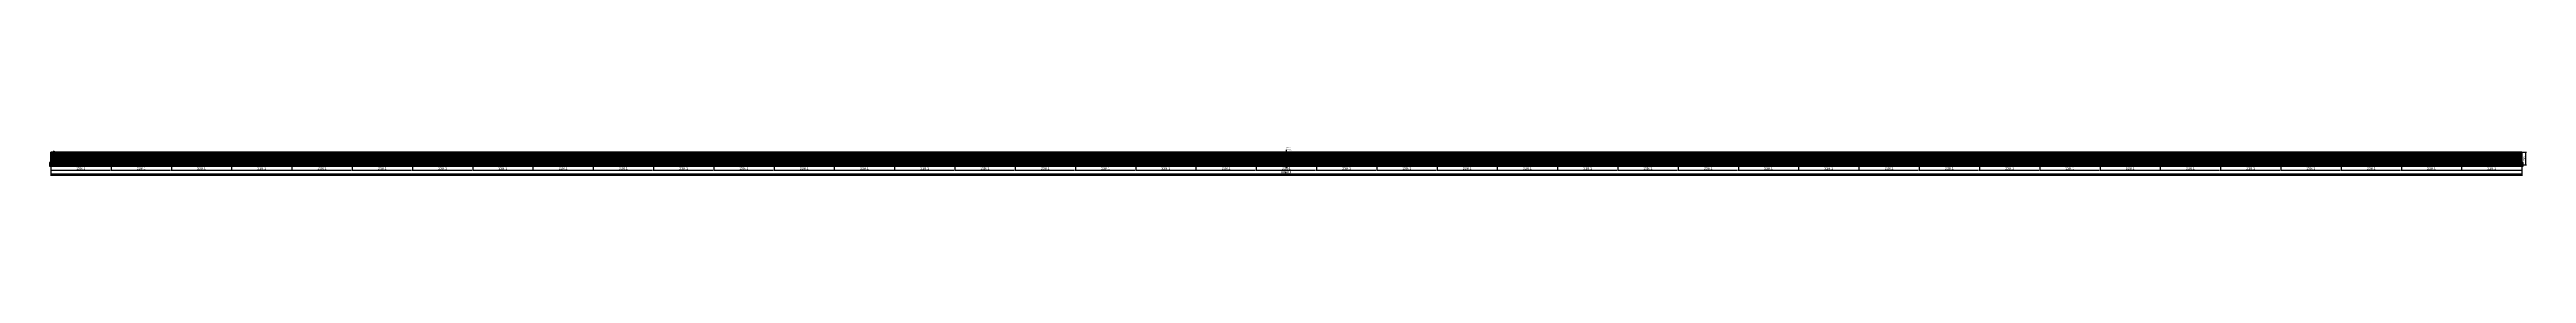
# Model space of a CAD drawing. Header units: metres. Extents: x 12791 to 22576, y 13116 to 13229.
import ezdxf

# ---------------------------------------------------------------- set-up
doc = ezdxf.new("R2010")
doc.units = ezdxf.units.M
for name, color, linetype in [('BARRA DE ANCORAGEM', 251, 'CONTINUOUS'), ('barrote', 251, 'CONTINUOUS'), ('CONCRETO', 251, 'CONTINUOUS'), ('COTA', 241, 'CONTINUOUS'), ('cotas', 241, 'CONTINUOUS'), ('Demarcação 1', 251, 'CONTINUOUS'), ('Demarcação 2', 254, 'CONTINUOUS'), ('Hachura', 251, 'CONTINUOUS'), ('HACHURA MADEIRAS', 1, 'CONTINUOUS'), ('Laje_Perimetro', 7, 'CONTINUOUS'), ('material do compensado', 7, 'CONTINUOUS'), ('NOMENCLATURA', 7, 'CONTINUOUS'), ('Painéis', 200, 'CONTINUOUS'), ('PONTALETE', 7, 'CONTINUOUS'), ('presilha', 1, 'CONTINUOUS'), ('Reaproveitamento', 251, 'CONTINUOUS'), ('SARR_3.5x7', 81, 'CONTINUOUS'), ('SCO-___-LAJ', 2, 'CONTINUOUS'), ('TENSOR', 3, 'CONTINUOUS'), ('texto', 7, 'CONTINUOUS'), ('Texto Qtd Sarr', 242, 'CONTINUOUS')]:
    doc.layers.add(name, color=color, linetype=linetype)
doc.styles.add('STR_STANDARD', font='arial.ttf')
doc.dimstyles.new('EZ DXF', dxfattribs={"dimtxt": 10, "dimasz": 3.5, "dimexe": 3, "dimexo": 1.5, "dimgap": 1, "dimtad": 1, "dimdec": 1, "dimdsep": 46, "dimcen": 2.5, "dimazin": 3, "dimtfac": 1, "dimtmove": 0, "dimatfit": 3})

msp = doc.modelspace()

# ---------------------------------------------------------------- hatches: boundary and pattern name
at = {"layer": 'Hachura'}
h = msp.add_hatch(color=3, dxfattribs=at)
h.dxf.hatch_style = 1
h.paths.add_polyline_path([(12795.5914, 13158.9905), (13033.6914, 13158.9905), (13033.6914, 13208.9905), (12795.5914, 13208.9905)])
h = msp.add_hatch(dxfattribs=at)
h.set_pattern_fill('ANSI31', scale=0.5)
h.paths.add_polyline_path([(12795.5914, 13158.9905), (13033.6914, 13158.9905), (13033.6914, 13208.9905), (12795.5914, 13208.9905)])
h = msp.add_hatch(color=3, dxfattribs=at)
h.dxf.hatch_style = 1
h.paths.add_polyline_path([(12795.5914, 13158.9905), (13033.6914, 13158.9905), (13033.6914, 13208.9905), (12795.5914, 13208.9905)])
h = msp.add_hatch(dxfattribs=at)
h.set_pattern_fill('ANSI31', scale=0.5)
h.paths.add_polyline_path([(12795.5914, 13158.9905), (13033.6914, 13158.9905), (13033.6914, 13208.9905), (12795.5914, 13208.9905)])
h = msp.add_hatch(color=3, dxfattribs=at)
h.dxf.hatch_style = 1
h.paths.add_polyline_path([(13033.6914, 13158.9905), (13271.7914, 13158.9905), (13271.7914, 13208.9905), (13033.6914, 13208.9905)])
h = msp.add_hatch(dxfattribs=at)
h.set_pattern_fill('ANSI31', scale=0.5)
h.paths.add_polyline_path([(13033.6914, 13158.9905), (13271.7914, 13158.9905), (13271.7914, 13208.9905), (13033.6914, 13208.9905)])
h = msp.add_hatch(color=3, dxfattribs=at)
h.dxf.hatch_style = 1
h.paths.add_polyline_path([(13033.6914, 13158.9905), (13271.7914, 13158.9905), (13271.7914, 13208.9905), (13033.6914, 13208.9905)])
h = msp.add_hatch(dxfattribs=at)
h.set_pattern_fill('ANSI31', scale=0.5)
h.paths.add_polyline_path([(13033.6914, 13158.9905), (13271.7914, 13158.9905), (13271.7914, 13208.9905), (13033.6914, 13208.9905)])
h = msp.add_hatch(color=3, dxfattribs=at)
h.dxf.hatch_style = 1
h.paths.add_polyline_path([(13271.7914, 13158.9905), (13509.8914, 13158.9905), (13509.8914, 13208.9905), (13271.7914, 13208.9905)])
h = msp.add_hatch(dxfattribs=at)
h.set_pattern_fill('ANSI31', scale=0.5)
h.paths.add_polyline_path([(13271.7914, 13158.9905), (13509.8914, 13158.9905), (13509.8914, 13208.9905), (13271.7914, 13208.9905)])
h = msp.add_hatch(color=3, dxfattribs=at)
h.dxf.hatch_style = 1
h.paths.add_polyline_path([(13271.7914, 13158.9905), (13509.8914, 13158.9905), (13509.8914, 13208.9905), (13271.7914, 13208.9905)])
h = msp.add_hatch(dxfattribs=at)
h.set_pattern_fill('ANSI31', scale=0.5)
h.paths.add_polyline_path([(13271.7914, 13158.9905), (13509.8914, 13158.9905), (13509.8914, 13208.9905), (13271.7914, 13208.9905)])
h = msp.add_hatch(color=3, dxfattribs=at)
h.dxf.hatch_style = 1
h.paths.add_polyline_path([(13509.8914, 13158.9905), (13747.9914, 13158.9905), (13747.9914, 13208.9905), (13509.8914, 13208.9905)])
h = msp.add_hatch(dxfattribs=at)
h.set_pattern_fill('ANSI31', scale=0.5)
h.paths.add_polyline_path([(13509.8914, 13158.9905), (13747.9914, 13158.9905), (13747.9914, 13208.9905), (13509.8914, 13208.9905)])
h = msp.add_hatch(color=3, dxfattribs=at)
h.dxf.hatch_style = 1
h.paths.add_polyline_path([(13509.8914, 13158.9905), (13747.9914, 13158.9905), (13747.9914, 13208.9905), (13509.8914, 13208.9905)])
h = msp.add_hatch(dxfattribs=at)
h.set_pattern_fill('ANSI31', scale=0.5)
h.paths.add_polyline_path([(13509.8914, 13158.9905), (13747.9914, 13158.9905), (13747.9914, 13208.9905), (13509.8914, 13208.9905)])
h = msp.add_hatch(color=3, dxfattribs=at)
h.dxf.hatch_style = 1
h.paths.add_polyline_path([(13747.9914, 13158.9905), (13986.0914, 13158.9905), (13986.0914, 13208.9905), (13747.9914, 13208.9905)])
h = msp.add_hatch(dxfattribs=at)
h.set_pattern_fill('ANSI31', scale=0.5)
h.paths.add_polyline_path([(13747.9914, 13158.9905), (13986.0914, 13158.9905), (13986.0914, 13208.9905), (13747.9914, 13208.9905)])
h = msp.add_hatch(color=3, dxfattribs=at)
h.dxf.hatch_style = 1
h.paths.add_polyline_path([(13747.9914, 13158.9905), (13986.0914, 13158.9905), (13986.0914, 13208.9905), (13747.9914, 13208.9905)])
h = msp.add_hatch(dxfattribs=at)
h.set_pattern_fill('ANSI31', scale=0.5)
h.paths.add_polyline_path([(13747.9914, 13158.9905), (13986.0914, 13158.9905), (13986.0914, 13208.9905), (13747.9914, 13208.9905)])
h = msp.add_hatch(color=3, dxfattribs=at)
h.dxf.hatch_style = 1
h.paths.add_polyline_path([(13986.0914, 13158.9905), (14224.1914, 13158.9905), (14224.1914, 13208.9905), (13986.0914, 13208.9905)])
h = msp.add_hatch(dxfattribs=at)
h.set_pattern_fill('ANSI31', scale=0.5)
h.paths.add_polyline_path([(13986.0914, 13158.9905), (14224.1914, 13158.9905), (14224.1914, 13208.9905), (13986.0914, 13208.9905)])
h = msp.add_hatch(color=3, dxfattribs=at)
h.dxf.hatch_style = 1
h.paths.add_polyline_path([(13986.0914, 13158.9905), (14224.1914, 13158.9905), (14224.1914, 13208.9905), (13986.0914, 13208.9905)])
h = msp.add_hatch(dxfattribs=at)
h.set_pattern_fill('ANSI31', scale=0.5)
h.paths.add_polyline_path([(13986.0914, 13158.9905), (14224.1914, 13158.9905), (14224.1914, 13208.9905), (13986.0914, 13208.9905)])
h = msp.add_hatch(color=3, dxfattribs=at)
h.dxf.hatch_style = 1
h.paths.add_polyline_path([(14224.1914, 13158.9905), (14462.2914, 13158.9905), (14462.2914, 13208.9905), (14224.1914, 13208.9905)])
h = msp.add_hatch(dxfattribs=at)
h.set_pattern_fill('ANSI31', scale=0.5)
h.paths.add_polyline_path([(14224.1914, 13158.9905), (14462.2914, 13158.9905), (14462.2914, 13208.9905), (14224.1914, 13208.9905)])
h = msp.add_hatch(color=3, dxfattribs=at)
h.dxf.hatch_style = 1
h.paths.add_polyline_path([(14224.1914, 13158.9905), (14462.2914, 13158.9905), (14462.2914, 13208.9905), (14224.1914, 13208.9905)])
h = msp.add_hatch(dxfattribs=at)
h.set_pattern_fill('ANSI31', scale=0.5)
h.paths.add_polyline_path([(14224.1914, 13158.9905), (14462.2914, 13158.9905), (14462.2914, 13208.9905), (14224.1914, 13208.9905)])
h = msp.add_hatch(color=3, dxfattribs=at)
h.dxf.hatch_style = 1
h.paths.add_polyline_path([(14462.2914, 13158.9905), (14700.3914, 13158.9905), (14700.3914, 13208.9905), (14462.2914, 13208.9905)])
h = msp.add_hatch(dxfattribs=at)
h.set_pattern_fill('ANSI31', scale=0.5)
h.paths.add_polyline_path([(14462.2914, 13158.9905), (14700.3914, 13158.9905), (14700.3914, 13208.9905), (14462.2914, 13208.9905)])
h = msp.add_hatch(color=3, dxfattribs=at)
h.dxf.hatch_style = 1
h.paths.add_polyline_path([(14462.2914, 13158.9905), (14700.3914, 13158.9905), (14700.3914, 13208.9905), (14462.2914, 13208.9905)])
h = msp.add_hatch(dxfattribs=at)
h.set_pattern_fill('ANSI31', scale=0.5)
h.paths.add_polyline_path([(14462.2914, 13158.9905), (14700.3914, 13158.9905), (14700.3914, 13208.9905), (14462.2914, 13208.9905)])
h = msp.add_hatch(color=3, dxfattribs=at)
h.dxf.hatch_style = 1
h.paths.add_polyline_path([(14700.3914, 13158.9905), (14938.4914, 13158.9905), (14938.4914, 13208.9905), (14700.3914, 13208.9905)])
h = msp.add_hatch(dxfattribs=at)
h.set_pattern_fill('ANSI31', scale=0.5)
h.paths.add_polyline_path([(14700.3914, 13158.9905), (14938.4914, 13158.9905), (14938.4914, 13208.9905), (14700.3914, 13208.9905)])
h = msp.add_hatch(color=3, dxfattribs=at)
h.dxf.hatch_style = 1
h.paths.add_polyline_path([(14700.3914, 13158.9905), (14938.4914, 13158.9905), (14938.4914, 13208.9905), (14700.3914, 13208.9905)])
h = msp.add_hatch(dxfattribs=at)
h.set_pattern_fill('ANSI31', scale=0.5)
h.paths.add_polyline_path([(14700.3914, 13158.9905), (14938.4914, 13158.9905), (14938.4914, 13208.9905), (14700.3914, 13208.9905)])
h = msp.add_hatch(color=3, dxfattribs=at)
h.dxf.hatch_style = 1
h.paths.add_polyline_path([(14938.4914, 13158.9905), (15176.5914, 13158.9905), (15176.5914, 13208.9905), (14938.4914, 13208.9905)])
h = msp.add_hatch(dxfattribs=at)
h.set_pattern_fill('ANSI31', scale=0.5)
h.paths.add_polyline_path([(14938.4914, 13158.9905), (15176.5914, 13158.9905), (15176.5914, 13208.9905), (14938.4914, 13208.9905)])
h = msp.add_hatch(color=3, dxfattribs=at)
h.dxf.hatch_style = 1
h.paths.add_polyline_path([(14938.4914, 13158.9905), (15176.5914, 13158.9905), (15176.5914, 13208.9905), (14938.4914, 13208.9905)])
h = msp.add_hatch(dxfattribs=at)
h.set_pattern_fill('ANSI31', scale=0.5)
h.paths.add_polyline_path([(14938.4914, 13158.9905), (15176.5914, 13158.9905), (15176.5914, 13208.9905), (14938.4914, 13208.9905)])
h = msp.add_hatch(color=3, dxfattribs=at)
h.dxf.hatch_style = 1
h.paths.add_polyline_path([(15176.5914, 13158.9905), (15414.6914, 13158.9905), (15414.6914, 13208.9905), (15176.5914, 13208.9905)])
h = msp.add_hatch(dxfattribs=at)
h.set_pattern_fill('ANSI31', scale=0.5)
h.paths.add_polyline_path([(15176.5914, 13158.9905), (15414.6914, 13158.9905), (15414.6914, 13208.9905), (15176.5914, 13208.9905)])
h = msp.add_hatch(color=3, dxfattribs=at)
h.dxf.hatch_style = 1
h.paths.add_polyline_path([(15176.5914, 13158.9905), (15414.6914, 13158.9905), (15414.6914, 13208.9905), (15176.5914, 13208.9905)])
h = msp.add_hatch(dxfattribs=at)
h.set_pattern_fill('ANSI31', scale=0.5)
h.paths.add_polyline_path([(15176.5914, 13158.9905), (15414.6914, 13158.9905), (15414.6914, 13208.9905), (15176.5914, 13208.9905)])
h = msp.add_hatch(color=3, dxfattribs=at)
h.dxf.hatch_style = 1
h.paths.add_polyline_path([(15414.6914, 13158.9905), (15652.7914, 13158.9905), (15652.7914, 13208.9905), (15414.6914, 13208.9905)])
h = msp.add_hatch(dxfattribs=at)
h.set_pattern_fill('ANSI31', scale=0.5)
h.paths.add_polyline_path([(15414.6914, 13158.9905), (15652.7914, 13158.9905), (15652.7914, 13208.9905), (15414.6914, 13208.9905)])
h = msp.add_hatch(color=3, dxfattribs=at)
h.dxf.hatch_style = 1
h.paths.add_polyline_path([(15414.6914, 13158.9905), (15652.7914, 13158.9905), (15652.7914, 13208.9905), (15414.6914, 13208.9905)])
h = msp.add_hatch(dxfattribs=at)
h.set_pattern_fill('ANSI31', scale=0.5)
h.paths.add_polyline_path([(15414.6914, 13158.9905), (15652.7914, 13158.9905), (15652.7914, 13208.9905), (15414.6914, 13208.9905)])
h = msp.add_hatch(color=3, dxfattribs=at)
h.dxf.hatch_style = 1
h.paths.add_polyline_path([(15652.7914, 13158.9905), (15890.8914, 13158.9905), (15890.8914, 13208.9905), (15652.7914, 13208.9905)])
h = msp.add_hatch(dxfattribs=at)
h.set_pattern_fill('ANSI31', scale=0.5)
h.paths.add_polyline_path([(15652.7914, 13158.9905), (15890.8914, 13158.9905), (15890.8914, 13208.9905), (15652.7914, 13208.9905)])
h = msp.add_hatch(color=3, dxfattribs=at)
h.dxf.hatch_style = 1
h.paths.add_polyline_path([(15652.7914, 13158.9905), (15890.8914, 13158.9905), (15890.8914, 13208.9905), (15652.7914, 13208.9905)])
h = msp.add_hatch(dxfattribs=at)
h.set_pattern_fill('ANSI31', scale=0.5)
h.paths.add_polyline_path([(15652.7914, 13158.9905), (15890.8914, 13158.9905), (15890.8914, 13208.9905), (15652.7914, 13208.9905)])
h = msp.add_hatch(color=3, dxfattribs=at)
h.dxf.hatch_style = 1
h.paths.add_polyline_path([(15890.8914, 13158.9905), (16128.9914, 13158.9905), (16128.9914, 13208.9905), (15890.8914, 13208.9905)])
h = msp.add_hatch(dxfattribs=at)
h.set_pattern_fill('ANSI31', scale=0.5)
h.paths.add_polyline_path([(15890.8914, 13158.9905), (16128.9914, 13158.9905), (16128.9914, 13208.9905), (15890.8914, 13208.9905)])
h = msp.add_hatch(color=3, dxfattribs=at)
h.dxf.hatch_style = 1
h.paths.add_polyline_path([(15890.8914, 13158.9905), (16128.9914, 13158.9905), (16128.9914, 13208.9905), (15890.8914, 13208.9905)])
h = msp.add_hatch(dxfattribs=at)
h.set_pattern_fill('ANSI31', scale=0.5)
h.paths.add_polyline_path([(15890.8914, 13158.9905), (16128.9914, 13158.9905), (16128.9914, 13208.9905), (15890.8914, 13208.9905)])
h = msp.add_hatch(color=3, dxfattribs=at)
h.dxf.hatch_style = 1
h.paths.add_polyline_path([(16128.9914, 13158.9905), (16367.0914, 13158.9905), (16367.0914, 13208.9905), (16128.9914, 13208.9905)])
h = msp.add_hatch(dxfattribs=at)
h.set_pattern_fill('ANSI31', scale=0.5)
h.paths.add_polyline_path([(16128.9914, 13158.9905), (16367.0914, 13158.9905), (16367.0914, 13208.9905), (16128.9914, 13208.9905)])
h = msp.add_hatch(color=3, dxfattribs=at)
h.dxf.hatch_style = 1
h.paths.add_polyline_path([(16128.9914, 13158.9905), (16367.0914, 13158.9905), (16367.0914, 13208.9905), (16128.9914, 13208.9905)])
h = msp.add_hatch(dxfattribs=at)
h.set_pattern_fill('ANSI31', scale=0.5)
h.paths.add_polyline_path([(16128.9914, 13158.9905), (16367.0914, 13158.9905), (16367.0914, 13208.9905), (16128.9914, 13208.9905)])
h = msp.add_hatch(color=3, dxfattribs=at)
h.dxf.hatch_style = 1
h.paths.add_polyline_path([(16367.0914, 13158.9905), (16605.1914, 13158.9905), (16605.1914, 13208.9905), (16367.0914, 13208.9905)])
h = msp.add_hatch(dxfattribs=at)
h.set_pattern_fill('ANSI31', scale=0.5)
h.paths.add_polyline_path([(16367.0914, 13158.9905), (16605.1914, 13158.9905), (16605.1914, 13208.9905), (16367.0914, 13208.9905)])
h = msp.add_hatch(color=3, dxfattribs=at)
h.dxf.hatch_style = 1
h.paths.add_polyline_path([(16367.0914, 13158.9905), (16605.1914, 13158.9905), (16605.1914, 13208.9905), (16367.0914, 13208.9905)])
h = msp.add_hatch(dxfattribs=at)
h.set_pattern_fill('ANSI31', scale=0.5)
h.paths.add_polyline_path([(16367.0914, 13158.9905), (16605.1914, 13158.9905), (16605.1914, 13208.9905), (16367.0914, 13208.9905)])
h = msp.add_hatch(color=3, dxfattribs=at)
h.dxf.hatch_style = 1
h.paths.add_polyline_path([(16605.1914, 13158.9905), (16843.2914, 13158.9905), (16843.2914, 13208.9905), (16605.1914, 13208.9905)])
h = msp.add_hatch(dxfattribs=at)
h.set_pattern_fill('ANSI31', scale=0.5)
h.paths.add_polyline_path([(16605.1914, 13158.9905), (16843.2914, 13158.9905), (16843.2914, 13208.9905), (16605.1914, 13208.9905)])
h = msp.add_hatch(color=3, dxfattribs=at)
h.dxf.hatch_style = 1
h.paths.add_polyline_path([(16605.1914, 13158.9905), (16843.2914, 13158.9905), (16843.2914, 13208.9905), (16605.1914, 13208.9905)])
h = msp.add_hatch(dxfattribs=at)
h.set_pattern_fill('ANSI31', scale=0.5)
h.paths.add_polyline_path([(16605.1914, 13158.9905), (16843.2914, 13158.9905), (16843.2914, 13208.9905), (16605.1914, 13208.9905)])
h = msp.add_hatch(color=3, dxfattribs=at)
h.dxf.hatch_style = 1
h.paths.add_polyline_path([(16843.2914, 13158.9905), (17081.3914, 13158.9905), (17081.3914, 13208.9905), (16843.2914, 13208.9905)])
h = msp.add_hatch(dxfattribs=at)
h.set_pattern_fill('ANSI31', scale=0.5)
h.paths.add_polyline_path([(16843.2914, 13158.9905), (17081.3914, 13158.9905), (17081.3914, 13208.9905), (16843.2914, 13208.9905)])
h = msp.add_hatch(color=3, dxfattribs=at)
h.dxf.hatch_style = 1
h.paths.add_polyline_path([(16843.2914, 13158.9905), (17081.3914, 13158.9905), (17081.3914, 13208.9905), (16843.2914, 13208.9905)])
h = msp.add_hatch(dxfattribs=at)
h.set_pattern_fill('ANSI31', scale=0.5)
h.paths.add_polyline_path([(16843.2914, 13158.9905), (17081.3914, 13158.9905), (17081.3914, 13208.9905), (16843.2914, 13208.9905)])
h = msp.add_hatch(color=3, dxfattribs=at)
h.dxf.hatch_style = 1
h.paths.add_polyline_path([(17081.3914, 13158.9905), (17319.4914, 13158.9905), (17319.4914, 13208.9905), (17081.3914, 13208.9905)])
h = msp.add_hatch(dxfattribs=at)
h.set_pattern_fill('ANSI31', scale=0.5)
h.paths.add_polyline_path([(17081.3914, 13158.9905), (17319.4914, 13158.9905), (17319.4914, 13208.9905), (17081.3914, 13208.9905)])
h = msp.add_hatch(color=3, dxfattribs=at)
h.dxf.hatch_style = 1
h.paths.add_polyline_path([(17081.3914, 13158.9905), (17319.4914, 13158.9905), (17319.4914, 13208.9905), (17081.3914, 13208.9905)])
h = msp.add_hatch(dxfattribs=at)
h.set_pattern_fill('ANSI31', scale=0.5)
h.paths.add_polyline_path([(17081.3914, 13158.9905), (17319.4914, 13158.9905), (17319.4914, 13208.9905), (17081.3914, 13208.9905)])
h = msp.add_hatch(color=3, dxfattribs=at)
h.dxf.hatch_style = 1
h.paths.add_polyline_path([(17319.4914, 13158.9905), (17557.5914, 13158.9905), (17557.5914, 13208.9905), (17319.4914, 13208.9905)])
h = msp.add_hatch(dxfattribs=at)
h.set_pattern_fill('ANSI31', scale=0.5)
h.paths.add_polyline_path([(17319.4914, 13158.9905), (17557.5914, 13158.9905), (17557.5914, 13208.9905), (17319.4914, 13208.9905)])
h = msp.add_hatch(color=3, dxfattribs=at)
h.dxf.hatch_style = 1
h.paths.add_polyline_path([(17319.4914, 13158.9905), (17557.5914, 13158.9905), (17557.5914, 13208.9905), (17319.4914, 13208.9905)])
h = msp.add_hatch(dxfattribs=at)
h.set_pattern_fill('ANSI31', scale=0.5)
h.paths.add_polyline_path([(17319.4914, 13158.9905), (17557.5914, 13158.9905), (17557.5914, 13208.9905), (17319.4914, 13208.9905)])
h = msp.add_hatch(color=3, dxfattribs=at)
h.dxf.hatch_style = 1
h.paths.add_polyline_path([(17557.5914, 13158.9905), (17795.6914, 13158.9905), (17795.6914, 13208.9905), (17557.5914, 13208.9905)])
h = msp.add_hatch(dxfattribs=at)
h.set_pattern_fill('ANSI31', scale=0.5)
h.paths.add_polyline_path([(17557.5914, 13158.9905), (17795.6914, 13158.9905), (17795.6914, 13208.9905), (17557.5914, 13208.9905)])
h = msp.add_hatch(color=3, dxfattribs=at)
h.dxf.hatch_style = 1
h.paths.add_polyline_path([(17557.5914, 13158.9905), (17795.6914, 13158.9905), (17795.6914, 13208.9905), (17557.5914, 13208.9905)])
h = msp.add_hatch(dxfattribs=at)
h.set_pattern_fill('ANSI31', scale=0.5)
h.paths.add_polyline_path([(17557.5914, 13158.9905), (17795.6914, 13158.9905), (17795.6914, 13208.9905), (17557.5914, 13208.9905)])
h = msp.add_hatch(color=3, dxfattribs=at)
h.dxf.hatch_style = 1
h.paths.add_polyline_path([(17795.6914, 13158.9905), (18033.7914, 13158.9905), (18033.7914, 13208.9905), (17795.6914, 13208.9905)])
h = msp.add_hatch(dxfattribs=at)
h.set_pattern_fill('ANSI31', scale=0.5)
h.paths.add_polyline_path([(17795.6914, 13158.9905), (18033.7914, 13158.9905), (18033.7914, 13208.9905), (17795.6914, 13208.9905)])
h = msp.add_hatch(color=3, dxfattribs=at)
h.dxf.hatch_style = 1
h.paths.add_polyline_path([(17795.6914, 13158.9905), (18033.7914, 13158.9905), (18033.7914, 13208.9905), (17795.6914, 13208.9905)])
h = msp.add_hatch(dxfattribs=at)
h.set_pattern_fill('ANSI31', scale=0.5)
h.paths.add_polyline_path([(17795.6914, 13158.9905), (18033.7914, 13158.9905), (18033.7914, 13208.9905), (17795.6914, 13208.9905)])
h = msp.add_hatch(color=3, dxfattribs=at)
h.dxf.hatch_style = 1
h.paths.add_polyline_path([(18033.7914, 13158.9905), (18271.8914, 13158.9905), (18271.8914, 13208.9905), (18033.7914, 13208.9905)])
h = msp.add_hatch(dxfattribs=at)
h.set_pattern_fill('ANSI31', scale=0.5)
h.paths.add_polyline_path([(18033.7914, 13158.9905), (18271.8914, 13158.9905), (18271.8914, 13208.9905), (18033.7914, 13208.9905)])
h = msp.add_hatch(color=3, dxfattribs=at)
h.dxf.hatch_style = 1
h.paths.add_polyline_path([(18033.7914, 13158.9905), (18271.8914, 13158.9905), (18271.8914, 13208.9905), (18033.7914, 13208.9905)])
h = msp.add_hatch(dxfattribs=at)
h.set_pattern_fill('ANSI31', scale=0.5)
h.paths.add_polyline_path([(18033.7914, 13158.9905), (18271.8914, 13158.9905), (18271.8914, 13208.9905), (18033.7914, 13208.9905)])
h = msp.add_hatch(color=3, dxfattribs=at)
h.dxf.hatch_style = 1
h.paths.add_polyline_path([(18271.8914, 13158.9905), (18509.9914, 13158.9905), (18509.9914, 13208.9905), (18271.8914, 13208.9905)])
h = msp.add_hatch(dxfattribs=at)
h.set_pattern_fill('ANSI31', scale=0.5)
h.paths.add_polyline_path([(18271.8914, 13158.9905), (18509.9914, 13158.9905), (18509.9914, 13208.9905), (18271.8914, 13208.9905)])
h = msp.add_hatch(color=3, dxfattribs=at)
h.dxf.hatch_style = 1
h.paths.add_polyline_path([(18271.8914, 13158.9905), (18509.9914, 13158.9905), (18509.9914, 13208.9905), (18271.8914, 13208.9905)])
h = msp.add_hatch(dxfattribs=at)
h.set_pattern_fill('ANSI31', scale=0.5)
h.paths.add_polyline_path([(18271.8914, 13158.9905), (18509.9914, 13158.9905), (18509.9914, 13208.9905), (18271.8914, 13208.9905)])
h = msp.add_hatch(color=3, dxfattribs=at)
h.dxf.hatch_style = 1
h.paths.add_polyline_path([(18509.9914, 13158.9905), (18748.0914, 13158.9905), (18748.0914, 13208.9905), (18509.9914, 13208.9905)])
h = msp.add_hatch(dxfattribs=at)
h.set_pattern_fill('ANSI31', scale=0.5)
h.paths.add_polyline_path([(18509.9914, 13158.9905), (18748.0914, 13158.9905), (18748.0914, 13208.9905), (18509.9914, 13208.9905)])
h = msp.add_hatch(color=3, dxfattribs=at)
h.dxf.hatch_style = 1
h.paths.add_polyline_path([(18509.9914, 13158.9905), (18748.0914, 13158.9905), (18748.0914, 13208.9905), (18509.9914, 13208.9905)])
h = msp.add_hatch(dxfattribs=at)
h.set_pattern_fill('ANSI31', scale=0.5)
h.paths.add_polyline_path([(18509.9914, 13158.9905), (18748.0914, 13158.9905), (18748.0914, 13208.9905), (18509.9914, 13208.9905)])
h = msp.add_hatch(color=3, dxfattribs=at)
h.dxf.hatch_style = 1
h.paths.add_polyline_path([(18748.0914, 13158.9905), (18986.1914, 13158.9905), (18986.1914, 13208.9905), (18748.0914, 13208.9905)])
h = msp.add_hatch(dxfattribs=at)
h.set_pattern_fill('ANSI31', scale=0.5)
h.paths.add_polyline_path([(18748.0914, 13158.9905), (18986.1914, 13158.9905), (18986.1914, 13208.9905), (18748.0914, 13208.9905)])
h = msp.add_hatch(color=3, dxfattribs=at)
h.dxf.hatch_style = 1
h.paths.add_polyline_path([(18748.0914, 13158.9905), (18986.1914, 13158.9905), (18986.1914, 13208.9905), (18748.0914, 13208.9905)])
h = msp.add_hatch(dxfattribs=at)
h.set_pattern_fill('ANSI31', scale=0.5)
h.paths.add_polyline_path([(18748.0914, 13158.9905), (18986.1914, 13158.9905), (18986.1914, 13208.9905), (18748.0914, 13208.9905)])
h = msp.add_hatch(color=3, dxfattribs=at)
h.dxf.hatch_style = 1
h.paths.add_polyline_path([(18986.1914, 13158.9905), (19224.2914, 13158.9905), (19224.2914, 13208.9905), (18986.1914, 13208.9905)])
h = msp.add_hatch(dxfattribs=at)
h.set_pattern_fill('ANSI31', scale=0.5)
h.paths.add_polyline_path([(18986.1914, 13158.9905), (19224.2914, 13158.9905), (19224.2914, 13208.9905), (18986.1914, 13208.9905)])
h = msp.add_hatch(color=3, dxfattribs=at)
h.dxf.hatch_style = 1
h.paths.add_polyline_path([(18986.1914, 13158.9905), (19224.2914, 13158.9905), (19224.2914, 13208.9905), (18986.1914, 13208.9905)])
h = msp.add_hatch(dxfattribs=at)
h.set_pattern_fill('ANSI31', scale=0.5)
h.paths.add_polyline_path([(18986.1914, 13158.9905), (19224.2914, 13158.9905), (19224.2914, 13208.9905), (18986.1914, 13208.9905)])
h = msp.add_hatch(color=3, dxfattribs=at)
h.dxf.hatch_style = 1
h.paths.add_polyline_path([(19224.2914, 13158.9905), (19462.3914, 13158.9905), (19462.3914, 13208.9905), (19224.2914, 13208.9905)])
h = msp.add_hatch(dxfattribs=at)
h.set_pattern_fill('ANSI31', scale=0.5)
h.paths.add_polyline_path([(19224.2914, 13158.9905), (19462.3914, 13158.9905), (19462.3914, 13208.9905), (19224.2914, 13208.9905)])
h = msp.add_hatch(color=3, dxfattribs=at)
h.dxf.hatch_style = 1
h.paths.add_polyline_path([(19224.2914, 13158.9905), (19462.3914, 13158.9905), (19462.3914, 13208.9905), (19224.2914, 13208.9905)])
h = msp.add_hatch(dxfattribs=at)
h.set_pattern_fill('ANSI31', scale=0.5)
h.paths.add_polyline_path([(19224.2914, 13158.9905), (19462.3914, 13158.9905), (19462.3914, 13208.9905), (19224.2914, 13208.9905)])
h = msp.add_hatch(color=3, dxfattribs=at)
h.dxf.hatch_style = 1
h.paths.add_polyline_path([(19462.3914, 13158.9905), (19700.4914, 13158.9905), (19700.4914, 13208.9905), (19462.3914, 13208.9905)])
h = msp.add_hatch(dxfattribs=at)
h.set_pattern_fill('ANSI31', scale=0.5)
h.paths.add_polyline_path([(19462.3914, 13158.9905), (19700.4914, 13158.9905), (19700.4914, 13208.9905), (19462.3914, 13208.9905)])
h = msp.add_hatch(color=3, dxfattribs=at)
h.dxf.hatch_style = 1
h.paths.add_polyline_path([(19462.3914, 13158.9905), (19700.4914, 13158.9905), (19700.4914, 13208.9905), (19462.3914, 13208.9905)])
h = msp.add_hatch(dxfattribs=at)
h.set_pattern_fill('ANSI31', scale=0.5)
h.paths.add_polyline_path([(19462.3914, 13158.9905), (19700.4914, 13158.9905), (19700.4914, 13208.9905), (19462.3914, 13208.9905)])
h = msp.add_hatch(color=3, dxfattribs=at)
h.dxf.hatch_style = 1
h.paths.add_polyline_path([(19700.4914, 13158.9905), (19938.5914, 13158.9905), (19938.5914, 13208.9905), (19700.4914, 13208.9905)])
h = msp.add_hatch(dxfattribs=at)
h.set_pattern_fill('ANSI31', scale=0.5)
h.paths.add_polyline_path([(19700.4914, 13158.9905), (19938.5914, 13158.9905), (19938.5914, 13208.9905), (19700.4914, 13208.9905)])
h = msp.add_hatch(color=3, dxfattribs=at)
h.dxf.hatch_style = 1
h.paths.add_polyline_path([(19700.4914, 13158.9905), (19938.5914, 13158.9905), (19938.5914, 13208.9905), (19700.4914, 13208.9905)])
h = msp.add_hatch(dxfattribs=at)
h.set_pattern_fill('ANSI31', scale=0.5)
h.paths.add_polyline_path([(19700.4914, 13158.9905), (19938.5914, 13158.9905), (19938.5914, 13208.9905), (19700.4914, 13208.9905)])
h = msp.add_hatch(color=3, dxfattribs=at)
h.dxf.hatch_style = 1
h.paths.add_polyline_path([(19938.5914, 13158.9905), (20176.6914, 13158.9905), (20176.6914, 13208.9905), (19938.5914, 13208.9905)])
h = msp.add_hatch(dxfattribs=at)
h.set_pattern_fill('ANSI31', scale=0.5)
h.paths.add_polyline_path([(19938.5914, 13158.9905), (20176.6914, 13158.9905), (20176.6914, 13208.9905), (19938.5914, 13208.9905)])
h = msp.add_hatch(color=3, dxfattribs=at)
h.dxf.hatch_style = 1
h.paths.add_polyline_path([(19938.5914, 13158.9905), (20176.6914, 13158.9905), (20176.6914, 13208.9905), (19938.5914, 13208.9905)])
h = msp.add_hatch(dxfattribs=at)
h.set_pattern_fill('ANSI31', scale=0.5)
h.paths.add_polyline_path([(19938.5914, 13158.9905), (20176.6914, 13158.9905), (20176.6914, 13208.9905), (19938.5914, 13208.9905)])
h = msp.add_hatch(color=3, dxfattribs=at)
h.dxf.hatch_style = 1
h.paths.add_polyline_path([(20176.6914, 13158.9905), (20414.7914, 13158.9905), (20414.7914, 13208.9905), (20176.6914, 13208.9905)])
h = msp.add_hatch(dxfattribs=at)
h.set_pattern_fill('ANSI31', scale=0.5)
h.paths.add_polyline_path([(20176.6914, 13158.9905), (20414.7914, 13158.9905), (20414.7914, 13208.9905), (20176.6914, 13208.9905)])
h = msp.add_hatch(color=3, dxfattribs=at)
h.dxf.hatch_style = 1
h.paths.add_polyline_path([(20176.6914, 13158.9905), (20414.7914, 13158.9905), (20414.7914, 13208.9905), (20176.6914, 13208.9905)])
h = msp.add_hatch(dxfattribs=at)
h.set_pattern_fill('ANSI31', scale=0.5)
h.paths.add_polyline_path([(20176.6914, 13158.9905), (20414.7914, 13158.9905), (20414.7914, 13208.9905), (20176.6914, 13208.9905)])
h = msp.add_hatch(color=3, dxfattribs=at)
h.dxf.hatch_style = 1
h.paths.add_polyline_path([(20414.7914, 13158.9905), (20652.8914, 13158.9905), (20652.8914, 13208.9905), (20414.7914, 13208.9905)])
h = msp.add_hatch(dxfattribs=at)
h.set_pattern_fill('ANSI31', scale=0.5)
h.paths.add_polyline_path([(20414.7914, 13158.9905), (20652.8914, 13158.9905), (20652.8914, 13208.9905), (20414.7914, 13208.9905)])
h = msp.add_hatch(color=3, dxfattribs=at)
h.dxf.hatch_style = 1
h.paths.add_polyline_path([(20414.7914, 13158.9905), (20652.8914, 13158.9905), (20652.8914, 13208.9905), (20414.7914, 13208.9905)])
h = msp.add_hatch(dxfattribs=at)
h.set_pattern_fill('ANSI31', scale=0.5)
h.paths.add_polyline_path([(20414.7914, 13158.9905), (20652.8914, 13158.9905), (20652.8914, 13208.9905), (20414.7914, 13208.9905)])
h = msp.add_hatch(color=3, dxfattribs=at)
h.dxf.hatch_style = 1
h.paths.add_polyline_path([(20652.8914, 13158.9905), (20890.9914, 13158.9905), (20890.9914, 13208.9905), (20652.8914, 13208.9905)])
h = msp.add_hatch(dxfattribs=at)
h.set_pattern_fill('ANSI31', scale=0.5)
h.paths.add_polyline_path([(20652.8914, 13158.9905), (20890.9914, 13158.9905), (20890.9914, 13208.9905), (20652.8914, 13208.9905)])
h = msp.add_hatch(color=3, dxfattribs=at)
h.dxf.hatch_style = 1
h.paths.add_polyline_path([(20652.8914, 13158.9905), (20890.9914, 13158.9905), (20890.9914, 13208.9905), (20652.8914, 13208.9905)])
h = msp.add_hatch(dxfattribs=at)
h.set_pattern_fill('ANSI31', scale=0.5)
h.paths.add_polyline_path([(20652.8914, 13158.9905), (20890.9914, 13158.9905), (20890.9914, 13208.9905), (20652.8914, 13208.9905)])
h = msp.add_hatch(color=3, dxfattribs=at)
h.dxf.hatch_style = 1
h.paths.add_polyline_path([(20890.9914, 13158.9905), (21129.0914, 13158.9905), (21129.0914, 13208.9905), (20890.9914, 13208.9905)])
h = msp.add_hatch(dxfattribs=at)
h.set_pattern_fill('ANSI31', scale=0.5)
h.paths.add_polyline_path([(20890.9914, 13158.9905), (21129.0914, 13158.9905), (21129.0914, 13208.9905), (20890.9914, 13208.9905)])
h = msp.add_hatch(color=3, dxfattribs=at)
h.dxf.hatch_style = 1
h.paths.add_polyline_path([(20890.9914, 13158.9905), (21129.0914, 13158.9905), (21129.0914, 13208.9905), (20890.9914, 13208.9905)])
h = msp.add_hatch(dxfattribs=at)
h.set_pattern_fill('ANSI31', scale=0.5)
h.paths.add_polyline_path([(20890.9914, 13158.9905), (21129.0914, 13158.9905), (21129.0914, 13208.9905), (20890.9914, 13208.9905)])
h = msp.add_hatch(color=3, dxfattribs=at)
h.dxf.hatch_style = 1
h.paths.add_polyline_path([(21129.0914, 13158.9905), (21367.1914, 13158.9905), (21367.1914, 13208.9905), (21129.0914, 13208.9905)])
h = msp.add_hatch(dxfattribs=at)
h.set_pattern_fill('ANSI31', scale=0.5)
h.paths.add_polyline_path([(21129.0914, 13158.9905), (21367.1914, 13158.9905), (21367.1914, 13208.9905), (21129.0914, 13208.9905)])
h = msp.add_hatch(color=3, dxfattribs=at)
h.dxf.hatch_style = 1
h.paths.add_polyline_path([(21129.0914, 13158.9905), (21367.1914, 13158.9905), (21367.1914, 13208.9905), (21129.0914, 13208.9905)])
h = msp.add_hatch(dxfattribs=at)
h.set_pattern_fill('ANSI31', scale=0.5)
h.paths.add_polyline_path([(21129.0914, 13158.9905), (21367.1914, 13158.9905), (21367.1914, 13208.9905), (21129.0914, 13208.9905)])
h = msp.add_hatch(color=3, dxfattribs=at)
h.dxf.hatch_style = 1
h.paths.add_polyline_path([(21367.1914, 13158.9905), (21605.2914, 13158.9905), (21605.2914, 13208.9905), (21367.1914, 13208.9905)])
h = msp.add_hatch(dxfattribs=at)
h.set_pattern_fill('ANSI31', scale=0.5)
h.paths.add_polyline_path([(21367.1914, 13158.9905), (21605.2914, 13158.9905), (21605.2914, 13208.9905), (21367.1914, 13208.9905)])
h = msp.add_hatch(color=3, dxfattribs=at)
h.dxf.hatch_style = 1
h.paths.add_polyline_path([(21367.1914, 13158.9905), (21605.2914, 13158.9905), (21605.2914, 13208.9905), (21367.1914, 13208.9905)])
h = msp.add_hatch(dxfattribs=at)
h.set_pattern_fill('ANSI31', scale=0.5)
h.paths.add_polyline_path([(21367.1914, 13158.9905), (21605.2914, 13158.9905), (21605.2914, 13208.9905), (21367.1914, 13208.9905)])
h = msp.add_hatch(color=3, dxfattribs=at)
h.dxf.hatch_style = 1
h.paths.add_polyline_path([(21605.2914, 13158.9905), (21843.3914, 13158.9905), (21843.3914, 13208.9905), (21605.2914, 13208.9905)])
h = msp.add_hatch(dxfattribs=at)
h.set_pattern_fill('ANSI31', scale=0.5)
h.paths.add_polyline_path([(21605.2914, 13158.9905), (21843.3914, 13158.9905), (21843.3914, 13208.9905), (21605.2914, 13208.9905)])
h = msp.add_hatch(color=3, dxfattribs=at)
h.dxf.hatch_style = 1
h.paths.add_polyline_path([(21605.2914, 13158.9905), (21843.3914, 13158.9905), (21843.3914, 13208.9905), (21605.2914, 13208.9905)])
h = msp.add_hatch(dxfattribs=at)
h.set_pattern_fill('ANSI31', scale=0.5)
h.paths.add_polyline_path([(21605.2914, 13158.9905), (21843.3914, 13158.9905), (21843.3914, 13208.9905), (21605.2914, 13208.9905)])
h = msp.add_hatch(color=3, dxfattribs=at)
h.dxf.hatch_style = 1
h.paths.add_polyline_path([(21843.3914, 13158.9905), (22081.4914, 13158.9905), (22081.4914, 13208.9905), (21843.3914, 13208.9905)])
h = msp.add_hatch(dxfattribs=at)
h.set_pattern_fill('ANSI31', scale=0.5)
h.paths.add_polyline_path([(21843.3914, 13158.9905), (22081.4914, 13158.9905), (22081.4914, 13208.9905), (21843.3914, 13208.9905)])
h = msp.add_hatch(color=3, dxfattribs=at)
h.dxf.hatch_style = 1
h.paths.add_polyline_path([(21843.3914, 13158.9905), (22081.4914, 13158.9905), (22081.4914, 13208.9905), (21843.3914, 13208.9905)])
h = msp.add_hatch(dxfattribs=at)
h.set_pattern_fill('ANSI31', scale=0.5)
h.paths.add_polyline_path([(21843.3914, 13158.9905), (22081.4914, 13158.9905), (22081.4914, 13208.9905), (21843.3914, 13208.9905)])
h = msp.add_hatch(color=3, dxfattribs=at)
h.dxf.hatch_style = 1
h.paths.add_polyline_path([(22081.4914, 13158.9905), (22319.5914, 13158.9905), (22319.5914, 13208.9905), (22081.4914, 13208.9905)])
h = msp.add_hatch(dxfattribs=at)
h.set_pattern_fill('ANSI31', scale=0.5)
h.paths.add_polyline_path([(22081.4914, 13158.9905), (22319.5914, 13158.9905), (22319.5914, 13208.9905), (22081.4914, 13208.9905)])
h = msp.add_hatch(color=3, dxfattribs=at)
h.dxf.hatch_style = 1
h.paths.add_polyline_path([(22081.4914, 13158.9905), (22319.5914, 13158.9905), (22319.5914, 13208.9905), (22081.4914, 13208.9905)])
h = msp.add_hatch(dxfattribs=at)
h.set_pattern_fill('ANSI31', scale=0.5)
h.paths.add_polyline_path([(22081.4914, 13158.9905), (22319.5914, 13158.9905), (22319.5914, 13208.9905), (22081.4914, 13208.9905)])
h = msp.add_hatch(color=3, dxfattribs=at)
h.dxf.hatch_style = 1
h.paths.add_polyline_path([(22319.5914, 13158.9905), (22557.6914, 13158.9905), (22557.6914, 13208.9905), (22319.5914, 13208.9905)])
h = msp.add_hatch(dxfattribs=at)
h.set_pattern_fill('ANSI31', scale=0.5)
h.paths.add_polyline_path([(22319.5914, 13158.9905), (22557.6914, 13158.9905), (22557.6914, 13208.9905), (22319.5914, 13208.9905)])
h = msp.add_hatch(color=3, dxfattribs=at)
h.dxf.hatch_style = 1
h.paths.add_polyline_path([(22319.5914, 13158.9905), (22557.6914, 13158.9905), (22557.6914, 13208.9905), (22319.5914, 13208.9905)])
h = msp.add_hatch(dxfattribs=at)
h.set_pattern_fill('ANSI31', scale=0.5)
h.paths.add_polyline_path([(22319.5914, 13158.9905), (22557.6914, 13158.9905), (22557.6914, 13208.9905), (22319.5914, 13208.9905)])
at = {"layer": 'HACHURA MADEIRAS'}
h = msp.add_hatch(dxfattribs=at)
h.set_pattern_fill('ANSI31', scale=2)
h.paths.add_polyline_path([(12797.5914, 13160.9905), (12807.5914, 13160.9905), (12807.5914, 13170.9905), (12797.5914, 13170.9905)])
h = msp.add_hatch(dxfattribs=at)
h.set_pattern_fill('ANSI31', scale=2)
h.paths.add_polyline_path([(12797.5914, 13160.9905), (12807.5914, 13160.9905), (12807.5914, 13170.9905), (12797.5914, 13170.9905)])
at = {"layer": 'material do compensado'}
h = msp.add_hatch(dxfattribs=at)
h.set_pattern_fill('ANSI37', scale=2)
h.paths.add_polyline_path([(12808.5914, 13160.9905), (12817.5914, 13160.9905), (12817.5914, 13168.9905), (12808.5914, 13168.9905)])
h = msp.add_hatch(dxfattribs=at)
h.set_pattern_fill('ANSI37', scale=2)
h.paths.add_polyline_path([(12808.5914, 13160.9905), (12817.5914, 13160.9905), (12817.5914, 13168.9905), (12808.5914, 13168.9905)])
at = {"layer": 'Reaproveitamento'}
h = msp.add_hatch(dxfattribs=at)
h.set_pattern_fill('SOLID')
h.paths.add_polyline_path([(17676.6414, 13188.9905), (17686.6414, 13188.9905), (17686.6414, 13198.9905), (17676.6414, 13198.9905)])
h = msp.add_hatch(dxfattribs=at)
h.set_pattern_fill('SOLID')
h.paths.add_polyline_path([(17676.6414, 13188.9905), (17686.6414, 13188.9905), (17686.6414, 13198.9905), (17676.6414, 13198.9905)])

# ---------------------------------------------------------------- linework, layer by layer
at = {"layer": 'BARRA DE ANCORAGEM'}
msp.add_line((12800.5914, 13203.9905), (12810.5914, 13213.9905), dxfattribs=at)
msp.add_line((12800.5914, 13203.9905), (12810.5914, 13213.9905), dxfattribs=at)
at = {"layer": 'barrote'}
msp.add_line((12800.5914, 13171.4905), (22552.6914, 13171.4905), dxfattribs=at)
msp.add_line((12800.5914, 13171.4905), (22552.6914, 13171.4905), dxfattribs=at)
at = {"layer": 'CONCRETO'}
msp.add_solid([(17673.6414, 13160.9905), (17679.6414, 13160.9905), (17673.6414, 13156.9905), (17679.6414, 13156.9905)], dxfattribs=at)
msp.add_solid([(17673.6414, 13160.9905), (17679.6414, 13160.9905), (17673.6414, 13156.9905), (17679.6414, 13156.9905)], dxfattribs=at)
at = {"layer": 'Demarcação 1'}
msp.add_line((12795.5914, 13183.9905), (22557.6914, 13183.9905), dxfattribs=at)
msp.add_line((12795.5914, 13183.9905), (22557.6914, 13183.9905), dxfattribs=at)
at = {"layer": 'Demarcação 2'}
msp.add_line((15236.1164, 13158.9905), (15236.1164, 13208.9905), dxfattribs=at)
msp.add_line((15236.1164, 13158.9905), (15236.1164, 13208.9905), dxfattribs=at)
at = {"layer": 'Laje_Perimetro'}
msp.add_lwpolyline([(12790.5914, 13153.9905), (22562.6914, 13153.9905), (22562.6914, 13168.9905), (12790.5914, 13168.9905)], close=True, dxfattribs=at)
msp.add_lwpolyline([(12790.5914, 13153.9905), (22562.6914, 13153.9905), (22562.6914, 13168.9905), (12790.5914, 13168.9905)], close=True, dxfattribs=at)
at = {"layer": 'Painéis'}
for points in [[(12795.5914, 13158.9905), (12795.5914, 13208.9905)], [(12795.5914, 13158.9905), (13033.6914, 13158.9905), (13033.6914, 13208.9905), (12795.5914, 13208.9905)], [(12795.5914, 13208.9905), (22557.6914, 13208.9905)], [(12795.5914, 13158.9905), (12795.5914, 13208.9905)], [(12795.5914, 13158.9905), (13033.6914, 13158.9905), (13033.6914, 13208.9905), (12795.5914, 13208.9905)], [(12795.5914, 13208.9905), (22557.6914, 13208.9905)], [(12795.5914, 13158.9905), (22557.6914, 13158.9905)], [(12795.5914, 13158.9905), (22557.6914, 13158.9905)], [(13033.6914, 13158.9905), (13033.6914, 13208.9905)], [(13033.6914, 13158.9905), (13271.7914, 13158.9905), (13271.7914, 13208.9905), (13033.6914, 13208.9905)], [(13033.6914, 13158.9905), (13033.6914, 13208.9905)], [(13033.6914, 13158.9905), (13271.7914, 13158.9905), (13271.7914, 13208.9905), (13033.6914, 13208.9905)], [(13271.7914, 13158.9905), (13271.7914, 13208.9905)], [(13271.7914, 13158.9905), (13509.8914, 13158.9905), (13509.8914, 13208.9905), (13271.7914, 13208.9905)], [(13271.7914, 13158.9905), (13271.7914, 13208.9905)], [(13271.7914, 13158.9905), (13509.8914, 13158.9905), (13509.8914, 13208.9905), (13271.7914, 13208.9905)], [(13509.8914, 13158.9905), (13509.8914, 13208.9905)], [(13509.8914, 13158.9905), (13747.9914, 13158.9905), (13747.9914, 13208.9905), (13509.8914, 13208.9905)], [(13509.8914, 13158.9905), (13509.8914, 13208.9905)], [(13509.8914, 13158.9905), (13747.9914, 13158.9905), (13747.9914, 13208.9905), (13509.8914, 13208.9905)], [(13747.9914, 13158.9905), (13747.9914, 13208.9905)], [(13747.9914, 13158.9905), (13986.0914, 13158.9905), (13986.0914, 13208.9905), (13747.9914, 13208.9905)], [(13747.9914, 13158.9905), (13747.9914, 13208.9905)], [(13747.9914, 13158.9905), (13986.0914, 13158.9905), (13986.0914, 13208.9905), (13747.9914, 13208.9905)], [(13986.0914, 13158.9905), (13986.0914, 13208.9905)], [(13986.0914, 13158.9905), (14224.1914, 13158.9905), (14224.1914, 13208.9905), (13986.0914, 13208.9905)], [(13986.0914, 13158.9905), (13986.0914, 13208.9905)], [(13986.0914, 13158.9905), (14224.1914, 13158.9905), (14224.1914, 13208.9905), (13986.0914, 13208.9905)], [(14224.1914, 13158.9905), (14224.1914, 13208.9905)], [(14224.1914, 13158.9905), (14462.2914, 13158.9905), (14462.2914, 13208.9905), (14224.1914, 13208.9905)], [(14224.1914, 13158.9905), (14224.1914, 13208.9905)], [(14224.1914, 13158.9905), (14462.2914, 13158.9905), (14462.2914, 13208.9905), (14224.1914, 13208.9905)], [(14462.2914, 13158.9905), (14462.2914, 13208.9905)], [(14462.2914, 13158.9905), (14700.3914, 13158.9905), (14700.3914, 13208.9905), (14462.2914, 13208.9905)], [(14462.2914, 13158.9905), (14462.2914, 13208.9905)], [(14462.2914, 13158.9905), (14700.3914, 13158.9905), (14700.3914, 13208.9905), (14462.2914, 13208.9905)], [(14700.3914, 13158.9905), (14700.3914, 13208.9905)], [(14700.3914, 13158.9905), (14938.4914, 13158.9905), (14938.4914, 13208.9905), (14700.3914, 13208.9905)], [(14700.3914, 13158.9905), (14700.3914, 13208.9905)], [(14700.3914, 13158.9905), (14938.4914, 13158.9905), (14938.4914, 13208.9905), (14700.3914, 13208.9905)], [(14938.4914, 13158.9905), (14938.4914, 13208.9905)], [(14938.4914, 13158.9905), (15176.5914, 13158.9905), (15176.5914, 13208.9905), (14938.4914, 13208.9905)], [(14938.4914, 13158.9905), (14938.4914, 13208.9905)], [(14938.4914, 13158.9905), (15176.5914, 13158.9905), (15176.5914, 13208.9905), (14938.4914, 13208.9905)], [(15176.5914, 13158.9905), (15176.5914, 13208.9905)], [(15176.5914, 13158.9905), (15414.6914, 13158.9905), (15414.6914, 13208.9905), (15176.5914, 13208.9905)], [(15176.5914, 13158.9905), (15176.5914, 13208.9905)], [(15176.5914, 13158.9905), (15414.6914, 13158.9905), (15414.6914, 13208.9905), (15176.5914, 13208.9905)], [(15414.6914, 13158.9905), (15414.6914, 13208.9905)], [(15414.6914, 13158.9905), (15652.7914, 13158.9905), (15652.7914, 13208.9905), (15414.6914, 13208.9905)], [(15414.6914, 13158.9905), (15414.6914, 13208.9905)], [(15414.6914, 13158.9905), (15652.7914, 13158.9905), (15652.7914, 13208.9905), (15414.6914, 13208.9905)], [(15652.7914, 13158.9905), (15652.7914, 13208.9905)], [(15652.7914, 13158.9905), (15890.8914, 13158.9905), (15890.8914, 13208.9905), (15652.7914, 13208.9905)], [(15652.7914, 13158.9905), (15652.7914, 13208.9905)], [(15652.7914, 13158.9905), (15890.8914, 13158.9905), (15890.8914, 13208.9905), (15652.7914, 13208.9905)], [(15890.8914, 13158.9905), (15890.8914, 13208.9905)], [(15890.8914, 13158.9905), (16128.9914, 13158.9905), (16128.9914, 13208.9905), (15890.8914, 13208.9905)], [(15890.8914, 13158.9905), (15890.8914, 13208.9905)], [(15890.8914, 13158.9905), (16128.9914, 13158.9905), (16128.9914, 13208.9905), (15890.8914, 13208.9905)], [(16128.9914, 13158.9905), (16128.9914, 13208.9905)], [(16128.9914, 13158.9905), (16367.0914, 13158.9905), (16367.0914, 13208.9905), (16128.9914, 13208.9905)], [(16128.9914, 13158.9905), (16128.9914, 13208.9905)], [(16128.9914, 13158.9905), (16367.0914, 13158.9905), (16367.0914, 13208.9905), (16128.9914, 13208.9905)], [(16367.0914, 13158.9905), (16367.0914, 13208.9905)], [(16367.0914, 13158.9905), (16605.1914, 13158.9905), (16605.1914, 13208.9905), (16367.0914, 13208.9905)], [(16367.0914, 13158.9905), (16367.0914, 13208.9905)], [(16367.0914, 13158.9905), (16605.1914, 13158.9905), (16605.1914, 13208.9905), (16367.0914, 13208.9905)], [(16605.1914, 13158.9905), (16605.1914, 13208.9905)], [(16605.1914, 13158.9905), (16843.2914, 13158.9905), (16843.2914, 13208.9905), (16605.1914, 13208.9905)], [(16605.1914, 13158.9905), (16605.1914, 13208.9905)], [(16605.1914, 13158.9905), (16843.2914, 13158.9905), (16843.2914, 13208.9905), (16605.1914, 13208.9905)], [(16843.2914, 13158.9905), (16843.2914, 13208.9905)], [(16843.2914, 13158.9905), (17081.3914, 13158.9905), (17081.3914, 13208.9905), (16843.2914, 13208.9905)], [(16843.2914, 13158.9905), (16843.2914, 13208.9905)], [(16843.2914, 13158.9905), (17081.3914, 13158.9905), (17081.3914, 13208.9905), (16843.2914, 13208.9905)], [(17081.3914, 13158.9905), (17081.3914, 13208.9905)], [(17081.3914, 13158.9905), (17319.4914, 13158.9905), (17319.4914, 13208.9905), (17081.3914, 13208.9905)], [(17081.3914, 13158.9905), (17081.3914, 13208.9905)], [(17081.3914, 13158.9905), (17319.4914, 13158.9905), (17319.4914, 13208.9905), (17081.3914, 13208.9905)], [(17319.4914, 13158.9905), (17319.4914, 13208.9905)], [(17319.4914, 13158.9905), (17557.5914, 13158.9905), (17557.5914, 13208.9905), (17319.4914, 13208.9905)], [(17319.4914, 13158.9905), (17319.4914, 13208.9905)], [(17319.4914, 13158.9905), (17557.5914, 13158.9905), (17557.5914, 13208.9905), (17319.4914, 13208.9905)], [(17557.5914, 13158.9905), (17557.5914, 13208.9905)], [(17557.5914, 13158.9905), (17795.6914, 13158.9905), (17795.6914, 13208.9905), (17557.5914, 13208.9905)], [(17557.5914, 13158.9905), (17557.5914, 13208.9905)], [(17557.5914, 13158.9905), (17795.6914, 13158.9905), (17795.6914, 13208.9905), (17557.5914, 13208.9905)], [(17795.6914, 13158.9905), (17795.6914, 13208.9905)], [(17795.6914, 13158.9905), (18033.7914, 13158.9905), (18033.7914, 13208.9905), (17795.6914, 13208.9905)], [(17795.6914, 13158.9905), (17795.6914, 13208.9905)], [(17795.6914, 13158.9905), (18033.7914, 13158.9905), (18033.7914, 13208.9905), (17795.6914, 13208.9905)], [(18033.7914, 13158.9905), (18033.7914, 13208.9905)], [(18033.7914, 13158.9905), (18271.8914, 13158.9905), (18271.8914, 13208.9905), (18033.7914, 13208.9905)], [(18033.7914, 13158.9905), (18033.7914, 13208.9905)], [(18033.7914, 13158.9905), (18271.8914, 13158.9905), (18271.8914, 13208.9905), (18033.7914, 13208.9905)], [(18271.8914, 13158.9905), (18271.8914, 13208.9905)], [(18271.8914, 13158.9905), (18509.9914, 13158.9905), (18509.9914, 13208.9905), (18271.8914, 13208.9905)], [(18271.8914, 13158.9905), (18271.8914, 13208.9905)], [(18271.8914, 13158.9905), (18509.9914, 13158.9905), (18509.9914, 13208.9905), (18271.8914, 13208.9905)], [(18509.9914, 13158.9905), (18509.9914, 13208.9905)], [(18509.9914, 13158.9905), (18748.0914, 13158.9905), (18748.0914, 13208.9905), (18509.9914, 13208.9905)], [(18509.9914, 13158.9905), (18509.9914, 13208.9905)], [(18509.9914, 13158.9905), (18748.0914, 13158.9905), (18748.0914, 13208.9905), (18509.9914, 13208.9905)], [(18748.0914, 13158.9905), (18748.0914, 13208.9905)], [(18748.0914, 13158.9905), (18986.1914, 13158.9905), (18986.1914, 13208.9905), (18748.0914, 13208.9905)], [(18748.0914, 13158.9905), (18748.0914, 13208.9905)], [(18748.0914, 13158.9905), (18986.1914, 13158.9905), (18986.1914, 13208.9905), (18748.0914, 13208.9905)], [(18986.1914, 13158.9905), (18986.1914, 13208.9905)], [(18986.1914, 13158.9905), (19224.2914, 13158.9905), (19224.2914, 13208.9905), (18986.1914, 13208.9905)], [(18986.1914, 13158.9905), (18986.1914, 13208.9905)], [(18986.1914, 13158.9905), (19224.2914, 13158.9905), (19224.2914, 13208.9905), (18986.1914, 13208.9905)], [(19224.2914, 13158.9905), (19224.2914, 13208.9905)], [(19224.2914, 13158.9905), (19462.3914, 13158.9905), (19462.3914, 13208.9905), (19224.2914, 13208.9905)], [(19224.2914, 13158.9905), (19224.2914, 13208.9905)], [(19224.2914, 13158.9905), (19462.3914, 13158.9905), (19462.3914, 13208.9905), (19224.2914, 13208.9905)], [(19462.3914, 13158.9905), (19462.3914, 13208.9905)], [(19462.3914, 13158.9905), (19700.4914, 13158.9905), (19700.4914, 13208.9905), (19462.3914, 13208.9905)], [(19462.3914, 13158.9905), (19462.3914, 13208.9905)], [(19462.3914, 13158.9905), (19700.4914, 13158.9905), (19700.4914, 13208.9905), (19462.3914, 13208.9905)], [(19700.4914, 13158.9905), (19700.4914, 13208.9905)], [(19700.4914, 13158.9905), (19938.5914, 13158.9905), (19938.5914, 13208.9905), (19700.4914, 13208.9905)], [(19700.4914, 13158.9905), (19700.4914, 13208.9905)], [(19700.4914, 13158.9905), (19938.5914, 13158.9905), (19938.5914, 13208.9905), (19700.4914, 13208.9905)], [(19938.5914, 13158.9905), (19938.5914, 13208.9905)], [(19938.5914, 13158.9905), (20176.6914, 13158.9905), (20176.6914, 13208.9905), (19938.5914, 13208.9905)], [(19938.5914, 13158.9905), (19938.5914, 13208.9905)], [(19938.5914, 13158.9905), (20176.6914, 13158.9905), (20176.6914, 13208.9905), (19938.5914, 13208.9905)], [(20176.6914, 13158.9905), (20176.6914, 13208.9905)], [(20176.6914, 13158.9905), (20414.7914, 13158.9905), (20414.7914, 13208.9905), (20176.6914, 13208.9905)], [(20176.6914, 13158.9905), (20176.6914, 13208.9905)], [(20176.6914, 13158.9905), (20414.7914, 13158.9905), (20414.7914, 13208.9905), (20176.6914, 13208.9905)], [(20414.7914, 13158.9905), (20414.7914, 13208.9905)], [(20414.7914, 13158.9905), (20652.8914, 13158.9905), (20652.8914, 13208.9905), (20414.7914, 13208.9905)], [(20414.7914, 13158.9905), (20414.7914, 13208.9905)], [(20414.7914, 13158.9905), (20652.8914, 13158.9905), (20652.8914, 13208.9905), (20414.7914, 13208.9905)], [(20652.8914, 13158.9905), (20652.8914, 13208.9905)], [(20652.8914, 13158.9905), (20890.9914, 13158.9905), (20890.9914, 13208.9905), (20652.8914, 13208.9905)], [(20652.8914, 13158.9905), (20652.8914, 13208.9905)], [(20652.8914, 13158.9905), (20890.9914, 13158.9905), (20890.9914, 13208.9905), (20652.8914, 13208.9905)], [(20890.9914, 13158.9905), (20890.9914, 13208.9905)], [(20890.9914, 13158.9905), (21129.0914, 13158.9905), (21129.0914, 13208.9905), (20890.9914, 13208.9905)], [(20890.9914, 13158.9905), (20890.9914, 13208.9905)], [(20890.9914, 13158.9905), (21129.0914, 13158.9905), (21129.0914, 13208.9905), (20890.9914, 13208.9905)], [(21129.0914, 13158.9905), (21129.0914, 13208.9905)], [(21129.0914, 13158.9905), (21367.1914, 13158.9905), (21367.1914, 13208.9905), (21129.0914, 13208.9905)], [(21129.0914, 13158.9905), (21129.0914, 13208.9905)], [(21129.0914, 13158.9905), (21367.1914, 13158.9905), (21367.1914, 13208.9905), (21129.0914, 13208.9905)], [(21367.1914, 13158.9905), (21367.1914, 13208.9905)], [(21367.1914, 13158.9905), (21605.2914, 13158.9905), (21605.2914, 13208.9905), (21367.1914, 13208.9905)], [(21367.1914, 13158.9905), (21367.1914, 13208.9905)], [(21367.1914, 13158.9905), (21605.2914, 13158.9905), (21605.2914, 13208.9905), (21367.1914, 13208.9905)], [(21605.2914, 13158.9905), (21605.2914, 13208.9905)], [(21605.2914, 13158.9905), (21843.3914, 13158.9905), (21843.3914, 13208.9905), (21605.2914, 13208.9905)], [(21605.2914, 13158.9905), (21605.2914, 13208.9905)], [(21605.2914, 13158.9905), (21843.3914, 13158.9905), (21843.3914, 13208.9905), (21605.2914, 13208.9905)], [(21843.3914, 13158.9905), (21843.3914, 13208.9905)], [(21843.3914, 13158.9905), (22081.4914, 13158.9905), (22081.4914, 13208.9905), (21843.3914, 13208.9905)], [(21843.3914, 13158.9905), (21843.3914, 13208.9905)], [(21843.3914, 13158.9905), (22081.4914, 13158.9905), (22081.4914, 13208.9905), (21843.3914, 13208.9905)], [(22081.4914, 13158.9905), (22081.4914, 13208.9905)], [(22081.4914, 13158.9905), (22319.5914, 13158.9905), (22319.5914, 13208.9905), (22081.4914, 13208.9905)], [(22081.4914, 13158.9905), (22081.4914, 13208.9905)], [(22081.4914, 13158.9905), (22319.5914, 13158.9905), (22319.5914, 13208.9905), (22081.4914, 13208.9905)], [(22319.5914, 13158.9905), (22319.5914, 13208.9905)], [(22319.5914, 13158.9905), (22557.6914, 13158.9905), (22557.6914, 13208.9905), (22319.5914, 13208.9905)], [(22319.5914, 13158.9905), (22319.5914, 13208.9905)], [(22319.5914, 13158.9905), (22557.6914, 13158.9905), (22557.6914, 13208.9905), (22319.5914, 13208.9905)], [(22557.6914, 13158.9905), (22557.6914, 13208.9905)], [(22557.6914, 13158.9905), (22557.6914, 13208.9905)]]:
    msp.add_lwpolyline(points, close=True, dxfattribs=at)
msp.add_arc((17676.6414, 13196.4905), 6, 0, 180, dxfattribs=at)
msp.add_arc((17676.6414, 13196.4905), 6, 0, 180, dxfattribs=at)
at = {"layer": 'PONTALETE'}
msp.add_line((17676.6414, 13148.9905), (17676.6414, 13218.9905), dxfattribs=at)
msp.add_line((17676.6414, 13148.9905), (17676.6414, 13218.9905), dxfattribs=at)
at = {"layer": 'presilha'}
for centre, radius in [((17656.6414, 13175.6572), 4), ((17656.6414, 13175.6572), 4), ((17676.6414, 13200.9905), 3), ((17676.6414, 13200.9905), 3), ((17696.6414, 13175.6572), 4), ((17696.6414, 13175.6572), 4)]:
    msp.add_circle(centre, radius, dxfattribs=at)
at = {"layer": 'SARR_3.5x7'}
for p, q in [((12802.5914, 13201.9905), (13033.6914, 13201.9905)), ((12802.5914, 13201.9905), (13033.6914, 13201.9905)), ((12802.5914, 13187.4905), (13033.6914, 13187.4905)), ((12802.5914, 13187.4905), (13033.6914, 13187.4905)), ((12802.5914, 13180.4905), (13033.6914, 13180.4905)), ((12802.5914, 13180.4905), (13033.6914, 13180.4905)), ((12802.5914, 13165.9905), (13033.6914, 13165.9905)), ((12802.5914, 13165.9905), (13033.6914, 13165.9905)), ((13033.6914, 13201.9905), (13271.7914, 13201.9905)), ((13033.6914, 13201.9905), (13271.7914, 13201.9905)), ((13033.6914, 13187.4905), (13271.7914, 13187.4905)), ((13033.6914, 13187.4905), (13271.7914, 13187.4905)), ((13033.6914, 13180.4905), (13271.7914, 13180.4905)), ((13033.6914, 13180.4905), (13271.7914, 13180.4905)), ((13033.6914, 13165.9905), (13271.7914, 13165.9905)), ((13033.6914, 13165.9905), (13271.7914, 13165.9905)), ((13271.7914, 13201.9905), (13509.8914, 13201.9905)), ((13271.7914, 13201.9905), (13509.8914, 13201.9905)), ((13271.7914, 13187.4905), (13509.8914, 13187.4905)), ((13271.7914, 13187.4905), (13509.8914, 13187.4905)), ((13271.7914, 13180.4905), (13509.8914, 13180.4905)), ((13271.7914, 13180.4905), (13509.8914, 13180.4905)), ((13271.7914, 13165.9905), (13509.8914, 13165.9905)), ((13271.7914, 13165.9905), (13509.8914, 13165.9905)), ((13509.8914, 13201.9905), (13747.9914, 13201.9905)), ((13509.8914, 13201.9905), (13747.9914, 13201.9905)), ((13509.8914, 13187.4905), (13747.9914, 13187.4905)), ((13509.8914, 13187.4905), (13747.9914, 13187.4905)), ((13509.8914, 13180.4905), (13747.9914, 13180.4905)), ((13509.8914, 13180.4905), (13747.9914, 13180.4905)), ((13509.8914, 13165.9905), (13747.9914, 13165.9905)), ((13509.8914, 13165.9905), (13747.9914, 13165.9905)), ((13747.9914, 13201.9905), (13986.0914, 13201.9905)), ((13747.9914, 13201.9905), (13986.0914, 13201.9905)), ((13747.9914, 13187.4905), (13986.0914, 13187.4905)), ((13747.9914, 13187.4905), (13986.0914, 13187.4905)), ((13747.9914, 13180.4905), (13986.0914, 13180.4905)), ((13747.9914, 13180.4905), (13986.0914, 13180.4905)), ((13747.9914, 13165.9905), (13986.0914, 13165.9905)), ((13747.9914, 13165.9905), (13986.0914, 13165.9905)), ((13986.0914, 13201.9905), (14224.1914, 13201.9905)), ((13986.0914, 13201.9905), (14224.1914, 13201.9905)), ((13986.0914, 13187.4905), (14224.1914, 13187.4905)), ((13986.0914, 13187.4905), (14224.1914, 13187.4905)), ((13986.0914, 13180.4905), (14224.1914, 13180.4905)), ((13986.0914, 13180.4905), (14224.1914, 13180.4905)), ((13986.0914, 13165.9905), (14224.1914, 13165.9905)), ((13986.0914, 13165.9905), (14224.1914, 13165.9905)), ((14224.1914, 13201.9905), (14462.2914, 13201.9905)), ((14224.1914, 13201.9905), (14462.2914, 13201.9905)), ((14224.1914, 13187.4905), (14462.2914, 13187.4905)), ((14224.1914, 13187.4905), (14462.2914, 13187.4905)), ((14224.1914, 13180.4905), (14462.2914, 13180.4905)), ((14224.1914, 13180.4905), (14462.2914, 13180.4905)), ((14224.1914, 13165.9905), (14462.2914, 13165.9905)), ((14224.1914, 13165.9905), (14462.2914, 13165.9905)), ((14462.2914, 13201.9905), (14700.3914, 13201.9905)), ((14462.2914, 13201.9905), (14700.3914, 13201.9905)), ((14462.2914, 13187.4905), (14700.3914, 13187.4905)), ((14462.2914, 13187.4905), (14700.3914, 13187.4905)), ((14462.2914, 13180.4905), (14700.3914, 13180.4905)), ((14462.2914, 13180.4905), (14700.3914, 13180.4905)), ((14462.2914, 13165.9905), (14700.3914, 13165.9905)), ((14462.2914, 13165.9905), (14700.3914, 13165.9905)), ((14700.3914, 13201.9905), (14938.4914, 13201.9905)), ((14700.3914, 13201.9905), (14938.4914, 13201.9905)), ((14700.3914, 13187.4905), (14938.4914, 13187.4905)), ((14700.3914, 13187.4905), (14938.4914, 13187.4905)), ((14700.3914, 13180.4905), (14938.4914, 13180.4905)), ((14700.3914, 13180.4905), (14938.4914, 13180.4905)), ((14700.3914, 13165.9905), (14938.4914, 13165.9905)), ((14700.3914, 13165.9905), (14938.4914, 13165.9905)), ((14938.4914, 13201.9905), (15176.5914, 13201.9905)), ((14938.4914, 13201.9905), (15176.5914, 13201.9905)), ((14938.4914, 13187.4905), (15176.5914, 13187.4905)), ((14938.4914, 13187.4905), (15176.5914, 13187.4905)), ((14938.4914, 13180.4905), (15176.5914, 13180.4905)), ((14938.4914, 13180.4905), (15176.5914, 13180.4905)), ((14938.4914, 13165.9905), (15176.5914, 13165.9905)), ((14938.4914, 13165.9905), (15176.5914, 13165.9905)), ((15176.5914, 13201.9905), (15414.6914, 13201.9905)), ((15176.5914, 13201.9905), (15414.6914, 13201.9905)), ((15176.5914, 13187.4905), (15414.6914, 13187.4905)), ((15176.5914, 13187.4905), (15414.6914, 13187.4905)), ((15176.5914, 13180.4905), (15414.6914, 13180.4905)), ((15176.5914, 13180.4905), (15414.6914, 13180.4905)), ((15176.5914, 13165.9905), (15414.6914, 13165.9905)), ((15176.5914, 13165.9905), (15414.6914, 13165.9905)), ((15414.6914, 13201.9905), (15652.7914, 13201.9905)), ((15414.6914, 13201.9905), (15652.7914, 13201.9905)), ((15414.6914, 13187.4905), (15652.7914, 13187.4905)), ((15414.6914, 13187.4905), (15652.7914, 13187.4905)), ((15414.6914, 13180.4905), (15652.7914, 13180.4905)), ((15414.6914, 13180.4905), (15652.7914, 13180.4905)), ((15414.6914, 13165.9905), (15652.7914, 13165.9905)), ((15414.6914, 13165.9905), (15652.7914, 13165.9905)), ((15652.7914, 13201.9905), (15890.8914, 13201.9905)), ((15652.7914, 13201.9905), (15890.8914, 13201.9905)), ((15652.7914, 13187.4905), (15890.8914, 13187.4905)), ((15652.7914, 13187.4905), (15890.8914, 13187.4905)), ((15652.7914, 13180.4905), (15890.8914, 13180.4905)), ((15652.7914, 13180.4905), (15890.8914, 13180.4905)), ((15652.7914, 13165.9905), (15890.8914, 13165.9905)), ((15652.7914, 13165.9905), (15890.8914, 13165.9905)), ((15890.8914, 13201.9905), (16128.9914, 13201.9905)), ((15890.8914, 13201.9905), (16128.9914, 13201.9905)), ((15890.8914, 13187.4905), (16128.9914, 13187.4905)), ((15890.8914, 13187.4905), (16128.9914, 13187.4905)), ((15890.8914, 13180.4905), (16128.9914, 13180.4905)), ((15890.8914, 13180.4905), (16128.9914, 13180.4905)), ((15890.8914, 13165.9905), (16128.9914, 13165.9905)), ((15890.8914, 13165.9905), (16128.9914, 13165.9905)), ((16128.9914, 13201.9905), (16367.0914, 13201.9905)), ((16128.9914, 13201.9905), (16367.0914, 13201.9905)), ((16128.9914, 13187.4905), (16367.0914, 13187.4905)), ((16128.9914, 13187.4905), (16367.0914, 13187.4905)), ((16128.9914, 13180.4905), (16367.0914, 13180.4905)), ((16128.9914, 13180.4905), (16367.0914, 13180.4905)), ((16128.9914, 13165.9905), (16367.0914, 13165.9905)), ((16128.9914, 13165.9905), (16367.0914, 13165.9905)), ((16367.0914, 13201.9905), (16605.1914, 13201.9905)), ((16367.0914, 13201.9905), (16605.1914, 13201.9905)), ((16367.0914, 13187.4905), (16605.1914, 13187.4905)), ((16367.0914, 13187.4905), (16605.1914, 13187.4905)), ((16367.0914, 13180.4905), (16605.1914, 13180.4905)), ((16367.0914, 13180.4905), (16605.1914, 13180.4905)), ((16367.0914, 13165.9905), (16605.1914, 13165.9905)), ((16367.0914, 13165.9905), (16605.1914, 13165.9905)), ((16605.1914, 13201.9905), (16843.2914, 13201.9905)), ((16605.1914, 13201.9905), (16843.2914, 13201.9905)), ((16605.1914, 13187.4905), (16843.2914, 13187.4905)), ((16605.1914, 13187.4905), (16843.2914, 13187.4905)), ((16605.1914, 13180.4905), (16843.2914, 13180.4905)), ((16605.1914, 13180.4905), (16843.2914, 13180.4905)), ((16605.1914, 13165.9905), (16843.2914, 13165.9905)), ((16605.1914, 13165.9905), (16843.2914, 13165.9905)), ((16843.2914, 13201.9905), (17081.3914, 13201.9905)), ((16843.2914, 13201.9905), (17081.3914, 13201.9905)), ((16843.2914, 13187.4905), (17081.3914, 13187.4905)), ((16843.2914, 13187.4905), (17081.3914, 13187.4905)), ((16843.2914, 13180.4905), (17081.3914, 13180.4905)), ((16843.2914, 13180.4905), (17081.3914, 13180.4905)), ((16843.2914, 13165.9905), (17081.3914, 13165.9905)), ((16843.2914, 13165.9905), (17081.3914, 13165.9905)), ((17081.3914, 13201.9905), (17319.4914, 13201.9905)), ((17081.3914, 13201.9905), (17319.4914, 13201.9905)), ((17081.3914, 13187.4905), (17319.4914, 13187.4905)), ((17081.3914, 13187.4905), (17319.4914, 13187.4905)), ((17081.3914, 13180.4905), (17319.4914, 13180.4905)), ((17081.3914, 13180.4905), (17319.4914, 13180.4905)), ((17081.3914, 13165.9905), (17319.4914, 13165.9905)), ((17081.3914, 13165.9905), (17319.4914, 13165.9905)), ((17319.4914, 13201.9905), (17557.5914, 13201.9905)), ((17319.4914, 13201.9905), (17557.5914, 13201.9905)), ((17319.4914, 13187.4905), (17557.5914, 13187.4905)), ((17319.4914, 13187.4905), (17557.5914, 13187.4905)), ((17319.4914, 13180.4905), (17557.5914, 13180.4905)), ((17319.4914, 13180.4905), (17557.5914, 13180.4905)), ((17319.4914, 13165.9905), (17557.5914, 13165.9905)), ((17319.4914, 13165.9905), (17557.5914, 13165.9905)), ((17557.5914, 13201.9905), (17795.6914, 13201.9905)), ((17557.5914, 13201.9905), (17795.6914, 13201.9905)), ((17557.5914, 13187.4905), (17795.6914, 13187.4905)), ((17557.5914, 13187.4905), (17795.6914, 13187.4905)), ((17557.5914, 13180.4905), (17795.6914, 13180.4905)), ((17557.5914, 13180.4905), (17795.6914, 13180.4905)), ((17557.5914, 13165.9905), (17795.6914, 13165.9905)), ((17557.5914, 13165.9905), (17795.6914, 13165.9905)), ((17795.6914, 13201.9905), (18033.7914, 13201.9905)), ((17795.6914, 13201.9905), (18033.7914, 13201.9905)), ((17795.6914, 13187.4905), (18033.7914, 13187.4905)), ((17795.6914, 13187.4905), (18033.7914, 13187.4905)), ((17795.6914, 13180.4905), (18033.7914, 13180.4905)), ((17795.6914, 13180.4905), (18033.7914, 13180.4905)), ((17795.6914, 13165.9905), (18033.7914, 13165.9905)), ((17795.6914, 13165.9905), (18033.7914, 13165.9905)), ((18033.7914, 13201.9905), (18271.8914, 13201.9905)), ((18033.7914, 13201.9905), (18271.8914, 13201.9905)), ((18033.7914, 13187.4905), (18271.8914, 13187.4905)), ((18033.7914, 13187.4905), (18271.8914, 13187.4905)), ((18033.7914, 13180.4905), (18271.8914, 13180.4905)), ((18033.7914, 13180.4905), (18271.8914, 13180.4905)), ((18033.7914, 13165.9905), (18271.8914, 13165.9905)), ((18033.7914, 13165.9905), (18271.8914, 13165.9905)), ((18271.8914, 13201.9905), (18509.9914, 13201.9905)), ((18271.8914, 13201.9905), (18509.9914, 13201.9905)), ((18271.8914, 13187.4905), (18509.9914, 13187.4905)), ((18271.8914, 13187.4905), (18509.9914, 13187.4905)), ((18271.8914, 13180.4905), (18509.9914, 13180.4905)), ((18271.8914, 13180.4905), (18509.9914, 13180.4905)), ((18271.8914, 13165.9905), (18509.9914, 13165.9905)), ((18271.8914, 13165.9905), (18509.9914, 13165.9905)), ((18509.9914, 13201.9905), (18748.0914, 13201.9905)), ((18509.9914, 13201.9905), (18748.0914, 13201.9905)), ((18509.9914, 13187.4905), (18748.0914, 13187.4905)), ((18509.9914, 13187.4905), (18748.0914, 13187.4905)), ((18509.9914, 13180.4905), (18748.0914, 13180.4905)), ((18509.9914, 13180.4905), (18748.0914, 13180.4905)), ((18509.9914, 13165.9905), (18748.0914, 13165.9905)), ((18509.9914, 13165.9905), (18748.0914, 13165.9905)), ((18748.0914, 13201.9905), (18986.1914, 13201.9905)), ((18748.0914, 13201.9905), (18986.1914, 13201.9905)), ((18748.0914, 13187.4905), (18986.1914, 13187.4905)), ((18748.0914, 13187.4905), (18986.1914, 13187.4905)), ((18748.0914, 13180.4905), (18986.1914, 13180.4905)), ((18748.0914, 13180.4905), (18986.1914, 13180.4905)), ((18748.0914, 13165.9905), (18986.1914, 13165.9905)), ((18748.0914, 13165.9905), (18986.1914, 13165.9905)), ((18986.1914, 13201.9905), (19224.2914, 13201.9905)), ((18986.1914, 13201.9905), (19224.2914, 13201.9905)), ((18986.1914, 13187.4905), (19224.2914, 13187.4905)), ((18986.1914, 13187.4905), (19224.2914, 13187.4905)), ((18986.1914, 13180.4905), (19224.2914, 13180.4905)), ((18986.1914, 13180.4905), (19224.2914, 13180.4905)), ((18986.1914, 13165.9905), (19224.2914, 13165.9905)), ((18986.1914, 13165.9905), (19224.2914, 13165.9905)), ((19224.2914, 13201.9905), (19462.3914, 13201.9905)), ((19224.2914, 13201.9905), (19462.3914, 13201.9905)), ((19224.2914, 13187.4905), (19462.3914, 13187.4905)), ((19224.2914, 13187.4905), (19462.3914, 13187.4905)), ((19224.2914, 13180.4905), (19462.3914, 13180.4905)), ((19224.2914, 13180.4905), (19462.3914, 13180.4905)), ((19224.2914, 13165.9905), (19462.3914, 13165.9905)), ((19224.2914, 13165.9905), (19462.3914, 13165.9905)), ((19462.3914, 13201.9905), (19700.4914, 13201.9905)), ((19462.3914, 13201.9905), (19700.4914, 13201.9905)), ((19462.3914, 13187.4905), (19700.4914, 13187.4905)), ((19462.3914, 13187.4905), (19700.4914, 13187.4905)), ((19462.3914, 13180.4905), (19700.4914, 13180.4905)), ((19462.3914, 13180.4905), (19700.4914, 13180.4905)), ((19462.3914, 13165.9905), (19700.4914, 13165.9905)), ((19462.3914, 13165.9905), (19700.4914, 13165.9905)), ((19700.4914, 13201.9905), (19938.5914, 13201.9905)), ((19700.4914, 13201.9905), (19938.5914, 13201.9905)), ((19700.4914, 13187.4905), (19938.5914, 13187.4905)), ((19700.4914, 13187.4905), (19938.5914, 13187.4905)), ((19700.4914, 13180.4905), (19938.5914, 13180.4905)), ((19700.4914, 13180.4905), (19938.5914, 13180.4905)), ((19700.4914, 13165.9905), (19938.5914, 13165.9905)), ((19700.4914, 13165.9905), (19938.5914, 13165.9905)), ((19938.5914, 13201.9905), (20176.6914, 13201.9905)), ((19938.5914, 13201.9905), (20176.6914, 13201.9905)), ((19938.5914, 13187.4905), (20176.6914, 13187.4905)), ((19938.5914, 13187.4905), (20176.6914, 13187.4905)), ((19938.5914, 13180.4905), (20176.6914, 13180.4905)), ((19938.5914, 13180.4905), (20176.6914, 13180.4905)), ((19938.5914, 13165.9905), (20176.6914, 13165.9905)), ((19938.5914, 13165.9905), (20176.6914, 13165.9905)), ((20176.6914, 13201.9905), (20414.7914, 13201.9905)), ((20176.6914, 13201.9905), (20414.7914, 13201.9905)), ((20176.6914, 13187.4905), (20414.7914, 13187.4905)), ((20176.6914, 13187.4905), (20414.7914, 13187.4905)), ((20176.6914, 13180.4905), (20414.7914, 13180.4905)), ((20176.6914, 13180.4905), (20414.7914, 13180.4905)), ((20176.6914, 13165.9905), (20414.7914, 13165.9905)), ((20176.6914, 13165.9905), (20414.7914, 13165.9905)), ((20414.7914, 13201.9905), (20652.8914, 13201.9905)), ((20414.7914, 13201.9905), (20652.8914, 13201.9905)), ((20414.7914, 13187.4905), (20652.8914, 13187.4905)), ((20414.7914, 13187.4905), (20652.8914, 13187.4905)), ((20414.7914, 13180.4905), (20652.8914, 13180.4905)), ((20414.7914, 13180.4905), (20652.8914, 13180.4905)), ((20414.7914, 13165.9905), (20652.8914, 13165.9905)), ((20414.7914, 13165.9905), (20652.8914, 13165.9905)), ((20652.8914, 13201.9905), (20890.9914, 13201.9905)), ((20652.8914, 13201.9905), (20890.9914, 13201.9905)), ((20652.8914, 13187.4905), (20890.9914, 13187.4905)), ((20652.8914, 13187.4905), (20890.9914, 13187.4905)), ((20652.8914, 13180.4905), (20890.9914, 13180.4905)), ((20652.8914, 13180.4905), (20890.9914, 13180.4905)), ((20652.8914, 13165.9905), (20890.9914, 13165.9905)), ((20652.8914, 13165.9905), (20890.9914, 13165.9905)), ((20890.9914, 13201.9905), (21129.0914, 13201.9905)), ((20890.9914, 13201.9905), (21129.0914, 13201.9905)), ((20890.9914, 13187.4905), (21129.0914, 13187.4905)), ((20890.9914, 13187.4905), (21129.0914, 13187.4905)), ((20890.9914, 13180.4905), (21129.0914, 13180.4905)), ((20890.9914, 13180.4905), (21129.0914, 13180.4905)), ((20890.9914, 13165.9905), (21129.0914, 13165.9905)), ((20890.9914, 13165.9905), (21129.0914, 13165.9905)), ((21129.0914, 13201.9905), (21367.1914, 13201.9905)), ((21129.0914, 13201.9905), (21367.1914, 13201.9905)), ((21129.0914, 13187.4905), (21367.1914, 13187.4905)), ((21129.0914, 13187.4905), (21367.1914, 13187.4905)), ((21129.0914, 13180.4905), (21367.1914, 13180.4905)), ((21129.0914, 13180.4905), (21367.1914, 13180.4905)), ((21129.0914, 13165.9905), (21367.1914, 13165.9905)), ((21129.0914, 13165.9905), (21367.1914, 13165.9905)), ((21367.1914, 13201.9905), (21605.2914, 13201.9905)), ((21367.1914, 13201.9905), (21605.2914, 13201.9905)), ((21367.1914, 13187.4905), (21605.2914, 13187.4905)), ((21367.1914, 13187.4905), (21605.2914, 13187.4905)), ((21367.1914, 13180.4905), (21605.2914, 13180.4905)), ((21367.1914, 13180.4905), (21605.2914, 13180.4905)), ((21367.1914, 13165.9905), (21605.2914, 13165.9905)), ((21367.1914, 13165.9905), (21605.2914, 13165.9905)), ((21605.2914, 13201.9905), (21843.3914, 13201.9905)), ((21605.2914, 13201.9905), (21843.3914, 13201.9905)), ((21605.2914, 13187.4905), (21843.3914, 13187.4905)), ((21605.2914, 13187.4905), (21843.3914, 13187.4905)), ((21605.2914, 13180.4905), (21843.3914, 13180.4905)), ((21605.2914, 13180.4905), (21843.3914, 13180.4905)), ((21605.2914, 13165.9905), (21843.3914, 13165.9905)), ((21605.2914, 13165.9905), (21843.3914, 13165.9905)), ((21843.3914, 13201.9905), (22081.4914, 13201.9905)), ((21843.3914, 13201.9905), (22081.4914, 13201.9905)), ((21843.3914, 13187.4905), (22081.4914, 13187.4905)), ((21843.3914, 13187.4905), (22081.4914, 13187.4905)), ((21843.3914, 13180.4905), (22081.4914, 13180.4905)), ((21843.3914, 13180.4905), (22081.4914, 13180.4905)), ((21843.3914, 13165.9905), (22081.4914, 13165.9905)), ((21843.3914, 13165.9905), (22081.4914, 13165.9905)), ((22081.4914, 13201.9905), (22319.5914, 13201.9905)), ((22081.4914, 13201.9905), (22319.5914, 13201.9905)), ((22081.4914, 13187.4905), (22319.5914, 13187.4905)), ((22081.4914, 13187.4905), (22319.5914, 13187.4905)), ((22081.4914, 13180.4905), (22319.5914, 13180.4905)), ((22081.4914, 13180.4905), (22319.5914, 13180.4905)), ((22081.4914, 13165.9905), (22319.5914, 13165.9905)), ((22081.4914, 13165.9905), (22319.5914, 13165.9905)), ((22319.5914, 13201.9905), (22550.6914, 13201.9905)), ((22319.5914, 13201.9905), (22550.6914, 13201.9905)), ((22319.5914, 13187.4905), (22550.6914, 13187.4905)), ((22319.5914, 13187.4905), (22550.6914, 13187.4905)), ((22319.5914, 13180.4905), (22550.6914, 13180.4905)), ((22319.5914, 13180.4905), (22550.6914, 13180.4905)), ((22319.5914, 13165.9905), (22550.6914, 13165.9905)), ((22319.5914, 13165.9905), (22550.6914, 13165.9905))]:
    msp.add_line(p, q, dxfattribs=at)
at = {"layer": 'TENSOR'}
msp.add_line((17666.6414, 13163.9905), (17686.6414, 13163.9905), dxfattribs=at)
msp.add_line((17666.6414, 13163.9905), (17686.6414, 13163.9905), dxfattribs=at)

# ---------------------------------------------------------------- texts
at = {"layer": 'NOMENCLATURA', "style": 'STR_STANDARD'}
msp.add_text('V703', height=5, dxfattribs=at).set_placement((17676.6414, 13223.9905))
msp.add_text('V703', height=5, dxfattribs=at).set_placement((17676.6414, 13223.9905))
at = {"layer": 'NOMENCLATURA', "insert": (17676.6414, 13220.9905), "char_height": 4, "attachment_point": 1}
msp.add_mtext('LV-V703', dxfattribs=at)
msp.add_mtext('LV-V703', dxfattribs=at)
at = {"layer": 'SCO-___-LAJ'}
msp.add_text('SCO-LV', height=3, dxfattribs=at).set_placement((17671.6414, 13150.9905))
msp.add_text('SCO-LV', height=3, dxfattribs=at).set_placement((17671.6414, 13150.9905))
at = {"layer": 'texto'}
msp.add_text('V703', height=4, dxfattribs=at).set_placement((17676.6414, 13143.9905))
msp.add_text('V703', height=4, dxfattribs=at).set_placement((17676.6414, 13143.9905))
at = {"layer": 'Texto Qtd Sarr'}
msp.add_text('QTD: AUTO', height=3, dxfattribs=at).set_placement((12797.5914, 13160.9905))
msp.add_text('QTD: AUTO', height=3, dxfattribs=at).set_placement((12797.5914, 13160.9905))

# ---------------------------------------------------------------- dimensions: what is measured, and where the dimension line sits
at = {"layer": 'COTA', "color": 1}
for base, p1, p2 in [((12795.5914, 13138.9905), (12795.5914, 13158.9905), (13033.6914, 13158.9905)), ((12795.5914, 13118.9905), (12795.5914, 13158.9905), (22557.6914, 13158.9905)), ((12795.5914, 13138.9905), (12795.5914, 13158.9905), (13033.6914, 13158.9905)), ((12795.5914, 13118.9905), (12795.5914, 13158.9905), (22557.6914, 13158.9905)), ((13033.6914, 13138.9905), (13033.6914, 13158.9905), (13271.7914, 13158.9905)), ((13033.6914, 13138.9905), (13033.6914, 13158.9905), (13271.7914, 13158.9905)), ((13271.7914, 13138.9905), (13271.7914, 13158.9905), (13509.8914, 13158.9905)), ((13271.7914, 13138.9905), (13271.7914, 13158.9905), (13509.8914, 13158.9905)), ((13509.8914, 13138.9905), (13509.8914, 13158.9905), (13747.9914, 13158.9905)), ((13509.8914, 13138.9905), (13509.8914, 13158.9905), (13747.9914, 13158.9905)), ((13747.9914, 13138.9905), (13747.9914, 13158.9905), (13986.0914, 13158.9905)), ((13747.9914, 13138.9905), (13747.9914, 13158.9905), (13986.0914, 13158.9905)), ((13986.0914, 13138.9905), (13986.0914, 13158.9905), (14224.1914, 13158.9905)), ((13986.0914, 13138.9905), (13986.0914, 13158.9905), (14224.1914, 13158.9905)), ((14224.1914, 13138.9905), (14224.1914, 13158.9905), (14462.2914, 13158.9905)), ((14224.1914, 13138.9905), (14224.1914, 13158.9905), (14462.2914, 13158.9905)), ((14462.2914, 13138.9905), (14462.2914, 13158.9905), (14700.3914, 13158.9905)), ((14462.2914, 13138.9905), (14462.2914, 13158.9905), (14700.3914, 13158.9905)), ((14700.3914, 13138.9905), (14700.3914, 13158.9905), (14938.4914, 13158.9905)), ((14700.3914, 13138.9905), (14700.3914, 13158.9905), (14938.4914, 13158.9905)), ((14938.4914, 13138.9905), (14938.4914, 13158.9905), (15176.5914, 13158.9905)), ((14938.4914, 13138.9905), (14938.4914, 13158.9905), (15176.5914, 13158.9905)), ((15176.5914, 13138.9905), (15176.5914, 13158.9905), (15414.6914, 13158.9905)), ((15176.5914, 13138.9905), (15176.5914, 13158.9905), (15414.6914, 13158.9905)), ((15414.6914, 13138.9905), (15414.6914, 13158.9905), (15652.7914, 13158.9905)), ((15414.6914, 13138.9905), (15414.6914, 13158.9905), (15652.7914, 13158.9905)), ((15652.7914, 13138.9905), (15652.7914, 13158.9905), (15890.8914, 13158.9905)), ((15652.7914, 13138.9905), (15652.7914, 13158.9905), (15890.8914, 13158.9905)), ((15890.8914, 13138.9905), (15890.8914, 13158.9905), (16128.9914, 13158.9905)), ((15890.8914, 13138.9905), (15890.8914, 13158.9905), (16128.9914, 13158.9905)), ((16128.9914, 13138.9905), (16128.9914, 13158.9905), (16367.0914, 13158.9905)), ((16128.9914, 13138.9905), (16128.9914, 13158.9905), (16367.0914, 13158.9905)), ((16367.0914, 13138.9905), (16367.0914, 13158.9905), (16605.1914, 13158.9905)), ((16367.0914, 13138.9905), (16367.0914, 13158.9905), (16605.1914, 13158.9905)), ((16605.1914, 13138.9905), (16605.1914, 13158.9905), (16843.2914, 13158.9905)), ((16605.1914, 13138.9905), (16605.1914, 13158.9905), (16843.2914, 13158.9905)), ((16843.2914, 13138.9905), (16843.2914, 13158.9905), (17081.3914, 13158.9905)), ((16843.2914, 13138.9905), (16843.2914, 13158.9905), (17081.3914, 13158.9905)), ((17081.3914, 13138.9905), (17081.3914, 13158.9905), (17319.4914, 13158.9905)), ((17081.3914, 13138.9905), (17081.3914, 13158.9905), (17319.4914, 13158.9905)), ((17319.4914, 13138.9905), (17319.4914, 13158.9905), (17557.5914, 13158.9905)), ((17319.4914, 13138.9905), (17319.4914, 13158.9905), (17557.5914, 13158.9905)), ((17557.5914, 13138.9905), (17557.5914, 13158.9905), (17795.6914, 13158.9905)), ((17557.5914, 13138.9905), (17557.5914, 13158.9905), (17795.6914, 13158.9905)), ((17795.6914, 13138.9905), (17795.6914, 13158.9905), (18033.7914, 13158.9905)), ((17795.6914, 13138.9905), (17795.6914, 13158.9905), (18033.7914, 13158.9905)), ((18033.7914, 13138.9905), (18033.7914, 13158.9905), (18271.8914, 13158.9905)), ((18033.7914, 13138.9905), (18033.7914, 13158.9905), (18271.8914, 13158.9905)), ((18271.8914, 13138.9905), (18271.8914, 13158.9905), (18509.9914, 13158.9905)), ((18271.8914, 13138.9905), (18271.8914, 13158.9905), (18509.9914, 13158.9905)), ((18509.9914, 13138.9905), (18509.9914, 13158.9905), (18748.0914, 13158.9905)), ((18509.9914, 13138.9905), (18509.9914, 13158.9905), (18748.0914, 13158.9905)), ((18748.0914, 13138.9905), (18748.0914, 13158.9905), (18986.1914, 13158.9905)), ((18748.0914, 13138.9905), (18748.0914, 13158.9905), (18986.1914, 13158.9905)), ((18986.1914, 13138.9905), (18986.1914, 13158.9905), (19224.2914, 13158.9905)), ((18986.1914, 13138.9905), (18986.1914, 13158.9905), (19224.2914, 13158.9905)), ((19224.2914, 13138.9905), (19224.2914, 13158.9905), (19462.3914, 13158.9905)), ((19224.2914, 13138.9905), (19224.2914, 13158.9905), (19462.3914, 13158.9905)), ((19462.3914, 13138.9905), (19462.3914, 13158.9905), (19700.4914, 13158.9905)), ((19462.3914, 13138.9905), (19462.3914, 13158.9905), (19700.4914, 13158.9905)), ((19700.4914, 13138.9905), (19700.4914, 13158.9905), (19938.5914, 13158.9905)), ((19700.4914, 13138.9905), (19700.4914, 13158.9905), (19938.5914, 13158.9905)), ((19938.5914, 13138.9905), (19938.5914, 13158.9905), (20176.6914, 13158.9905)), ((19938.5914, 13138.9905), (19938.5914, 13158.9905), (20176.6914, 13158.9905)), ((20176.6914, 13138.9905), (20176.6914, 13158.9905), (20414.7914, 13158.9905)), ((20176.6914, 13138.9905), (20176.6914, 13158.9905), (20414.7914, 13158.9905)), ((20414.7914, 13138.9905), (20414.7914, 13158.9905), (20652.8914, 13158.9905)), ((20414.7914, 13138.9905), (20414.7914, 13158.9905), (20652.8914, 13158.9905)), ((20652.8914, 13138.9905), (20652.8914, 13158.9905), (20890.9914, 13158.9905)), ((20652.8914, 13138.9905), (20652.8914, 13158.9905), (20890.9914, 13158.9905)), ((20890.9914, 13138.9905), (20890.9914, 13158.9905), (21129.0914, 13158.9905)), ((20890.9914, 13138.9905), (20890.9914, 13158.9905), (21129.0914, 13158.9905)), ((21129.0914, 13138.9905), (21129.0914, 13158.9905), (21367.1914, 13158.9905)), ((21129.0914, 13138.9905), (21129.0914, 13158.9905), (21367.1914, 13158.9905)), ((21367.1914, 13138.9905), (21367.1914, 13158.9905), (21605.2914, 13158.9905)), ((21367.1914, 13138.9905), (21367.1914, 13158.9905), (21605.2914, 13158.9905)), ((21605.2914, 13138.9905), (21605.2914, 13158.9905), (21843.3914, 13158.9905)), ((21605.2914, 13138.9905), (21605.2914, 13158.9905), (21843.3914, 13158.9905)), ((21843.3914, 13138.9905), (21843.3914, 13158.9905), (22081.4914, 13158.9905)), ((21843.3914, 13138.9905), (21843.3914, 13158.9905), (22081.4914, 13158.9905)), ((22081.4914, 13138.9905), (22081.4914, 13158.9905), (22319.5914, 13158.9905)), ((22081.4914, 13138.9905), (22081.4914, 13158.9905), (22319.5914, 13158.9905)), ((22319.5914, 13138.9905), (22319.5914, 13158.9905), (22557.6914, 13158.9905)), ((22319.5914, 13138.9905), (22319.5914, 13158.9905), (22557.6914, 13158.9905))]:
    msp.add_linear_dim(base=base, p1=p1, p2=p2, dimstyle='EZ DXF', dxfattribs=at).render()
msp.add_linear_dim(base=(22572.6914, 13158.9905), p1=(22557.6914, 13158.9905), p2=(22557.6914, 13208.9905), angle=90, dimstyle='EZ DXF', dxfattribs=at).render()
msp.add_linear_dim(base=(22572.6914, 13158.9905), p1=(22557.6914, 13158.9905), p2=(22557.6914, 13208.9905), angle=90, dimstyle='EZ DXF', dxfattribs=at).render()
at = {"layer": 'cotas'}
msp.add_linear_dim(base=(12795.5914, 13123.9905), p1=(12795.5914, 13138.9905), p2=(22557.6914, 13138.9905), dimstyle='EZ DXF', dxfattribs=at).render()
msp.add_linear_dim(base=(12795.5914, 13123.9905), p1=(12795.5914, 13138.9905), p2=(22557.6914, 13138.9905), dimstyle='EZ DXF', dxfattribs=at).render()

doc.saveas('drawing.dxf')
